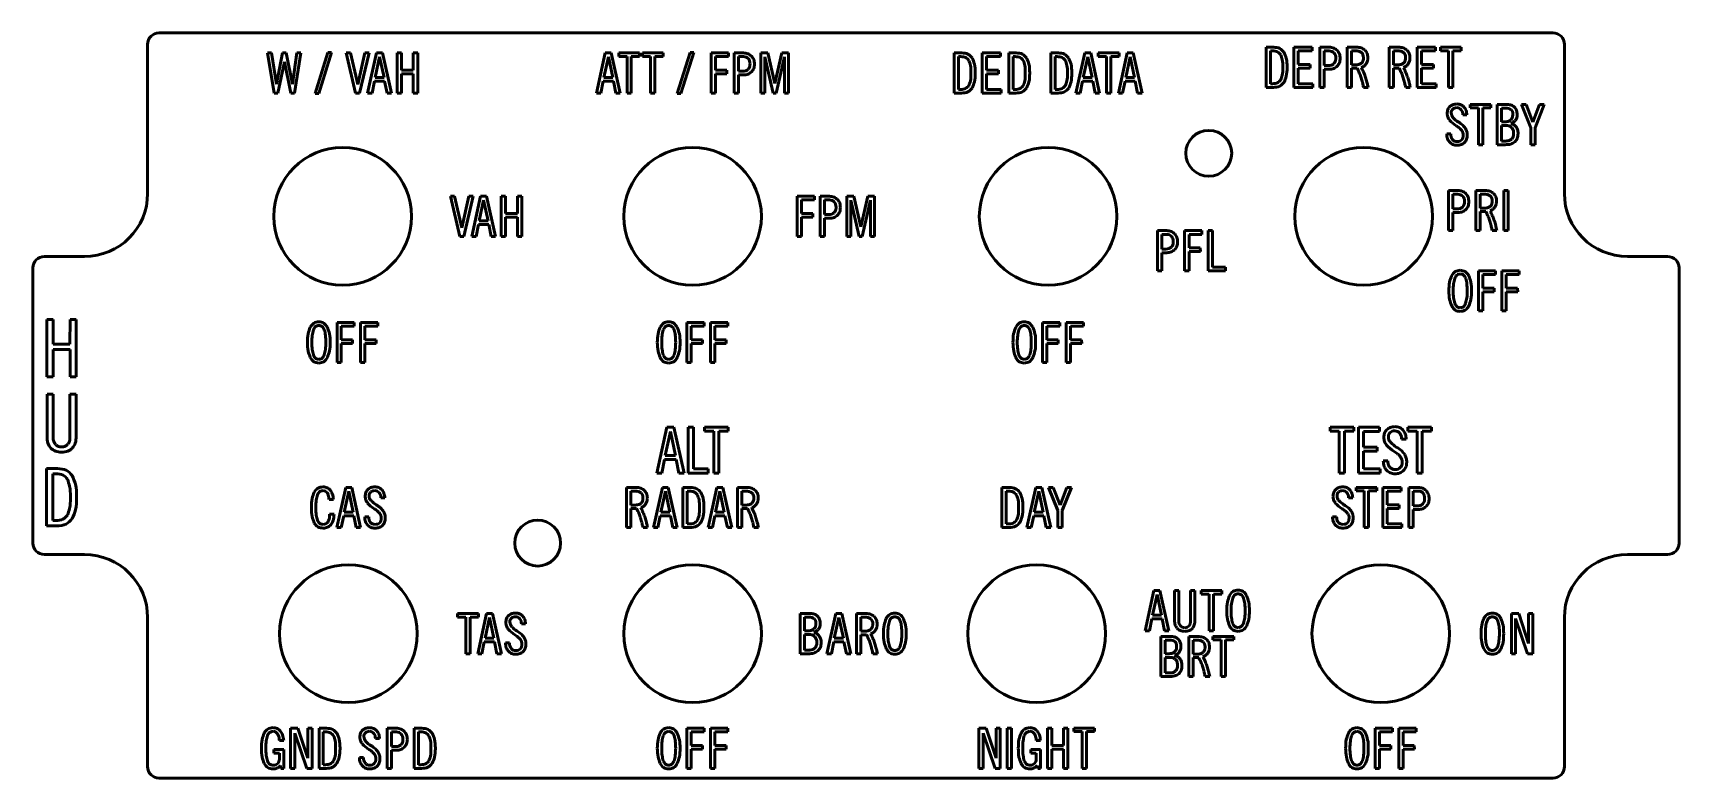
# Model space of a CAD drawing. Header units: millimetres. Extents: x 147 to 290, y 136 to 201.
import ezdxf

# ---------------------------------------------------------------- set-up
doc = ezdxf.new("R2010")
doc.units = ezdxf.units.MM
doc.header["$LTSCALE"] = 0.75
doc.layers.add('Visible', color=7, linetype='Continuous', lineweight=50)

msp = doc.modelspace()

# ---------------------------------------------------------------- linework, layer by layer
at = {"layer": 'Visible'}
for p, q in [((279.05, 201.23), (157.55, 201.23)), ((156.55, 200.23), (156.55, 187.23)), ((167.59, 195.98), (167.01, 199.48)), ((167.01, 199.48), (167.36, 199.48)), ((167.36, 199.48), (167.78, 196.76)), ((167.78, 196.76), (168.31, 199.48)), ((168.31, 199.48), (168.62, 199.48)), ((168.62, 199.48), (169.17, 196.77)), ((169.17, 196.77), (169.56, 199.48)), ((169.91, 199.48), (169.35, 195.98)), ((169.56, 199.48), (169.91, 199.48)), ((171.14, 195.93), (172.27, 199.53)), ((172.59, 199.53), (171.46, 195.94)), ((172.27, 199.53), (172.59, 199.53)), ((174.68, 195.98), (173.86, 199.48)), ((173.86, 199.48), (174.24, 199.48)), ((174.24, 199.48), (174.86, 196.73)), ((174.86, 196.73), (175.48, 199.48)), ((175.86, 199.48), (175.03, 195.98)), ((175.48, 199.48), (175.86, 199.48)), ((175.73, 195.98), (176.5, 199.48)), ((176.5, 199.48), (177.03, 199.48)), ((177.03, 199.48), (177.8, 195.98)), ((178.3, 195.98), (178.3, 199.48)), ((178.3, 199.48), (178.68, 199.48)), ((178.68, 199.48), (178.68, 197.97)), ((179.71, 199.48), (180.09, 199.48)), ((179.71, 197.97), (179.71, 199.48)), ((180.09, 199.48), (180.09, 195.98)), ((195.67, 195.98), (196.44, 199.48)), ((196.44, 199.48), (196.97, 199.48)), ((196.97, 199.48), (197.74, 195.98)), ((197.62, 199.48), (199.43, 199.48)), ((197.62, 199.18), (197.62, 199.48)), ((199.43, 199.48), (199.43, 199.18)), ((199.68, 199.48), (201.49, 199.48)), ((199.68, 199.18), (199.68, 199.48)), ((201.49, 199.48), (201.49, 199.18)), ((202.72, 195.93), (203.85, 199.53)), ((204.17, 199.53), (203.04, 195.94)), ((203.85, 199.53), (204.17, 199.53)), ((205.68, 199.48), (207.19, 199.48)), ((205.68, 195.98), (205.68, 199.48)), ((207.19, 199.48), (207.19, 199.16)), ((207.69, 195.98), (207.69, 199.48)), ((207.69, 199.48), (208.5, 199.48)), ((210.01, 195.98), (210.01, 199.48)), ((210.01, 199.48), (210.61, 199.48)), ((210.61, 199.48), (211.22, 196.81)), ((211.22, 196.81), (211.83, 199.48)), ((211.83, 199.48), (212.43, 199.48)), ((212.43, 199.48), (212.43, 195.98)), ((226.86, 195.98), (226.86, 199.48)), ((226.86, 199.48), (227.52, 199.48)), ((229.29, 195.98), (229.29, 199.48)), ((229.29, 199.48), (230.89, 199.48)), ((230.89, 199.48), (230.89, 199.16)), ((231.61, 195.98), (231.61, 199.48)), ((231.61, 199.48), (232.27, 199.48)), ((235.28, 195.98), (235.28, 199.48)), ((235.28, 199.48), (235.94, 199.48)), ((237.47, 195.98), (238.24, 199.48)), ((238.24, 199.48), (238.76, 199.48)), ((238.76, 199.48), (239.54, 195.98)), ((239.42, 199.48), (241.23, 199.48)), ((239.42, 199.18), (239.42, 199.48)), ((241.17, 195.98), (241.94, 199.48)), ((241.23, 199.48), (241.23, 199.18)), ((241.94, 199.48), (242.46, 199.48)), ((242.46, 199.48), (243.24, 195.98)), ((254.05, 196.48), (254.05, 199.98)), ((254.05, 199.98), (254.71, 199.98)), ((254.42, 199.66), (254.42, 196.8)), ((254.62, 199.66), (254.42, 199.66)), ((256.47, 196.48), (256.47, 199.98)), ((256.47, 199.98), (258.07, 199.98)), ((258.07, 199.66), (256.85, 199.66)), ((256.85, 199.66), (256.85, 198.47)), ((258.07, 199.98), (258.07, 199.66)), ((258.74, 196.48), (258.74, 199.98)), ((258.74, 199.98), (259.56, 199.98)), ((259.12, 199.66), (259.12, 198.38)), ((259.55, 199.66), (259.12, 199.66)), ((261.11, 196.48), (261.11, 199.98)), ((261.11, 199.98), (261.93, 199.98)), ((261.49, 199.66), (261.49, 198.45)), ((261.84, 199.66), (261.49, 199.66)), ((264.78, 196.48), (264.78, 199.98)), ((264.78, 199.98), (265.6, 199.98)), ((265.16, 199.66), (265.16, 198.45)), ((265.51, 199.66), (265.16, 199.66)), ((267.21, 196.48), (267.21, 199.98)), ((267.21, 199.98), (268.81, 199.98)), ((268.81, 199.66), (267.59, 199.66)), ((267.59, 199.66), (267.59, 198.47)), ((268.81, 199.98), (268.81, 199.66)), ((269.25, 199.98), (271.05, 199.98)), ((269.25, 199.68), (269.25, 199.98)), ((269.96, 199.68), (269.25, 199.68)), ((269.96, 196.48), (269.96, 199.68)), ((271.05, 199.68), (270.34, 199.68)), ((270.34, 199.68), (270.34, 196.48)), ((271.05, 199.98), (271.05, 199.68)), ((280.05, 187.23), (280.05, 200.23)), ((168.47, 198.7), (167.91, 195.98)), ((169.03, 195.98), (168.47, 198.7)), ((176.77, 199.15), (176.37, 197.34)), ((177.16, 197.34), (176.77, 199.15)), ((196.71, 199.15), (196.31, 197.34)), ((197.1, 197.34), (196.71, 199.15)), ((198.34, 199.18), (197.62, 199.18)), ((198.34, 195.98), (198.34, 199.18)), ((199.43, 199.18), (198.71, 199.18)), ((198.71, 199.18), (198.71, 195.98)), ((200.39, 199.18), (199.68, 199.18)), ((200.39, 195.98), (200.39, 199.18)), ((201.49, 199.18), (200.77, 199.18)), ((200.77, 199.18), (200.77, 195.98)), ((207.19, 199.16), (206.06, 199.16)), ((206.06, 199.16), (206.06, 197.97)), ((208.07, 199.16), (208.07, 197.88)), ((208.49, 199.16), (208.07, 199.16)), ((211.09, 195.98), (210.36, 199.13)), ((210.36, 199.13), (210.36, 195.98)), ((212.08, 199.13), (211.34, 195.98)), ((212.08, 195.98), (212.08, 199.13)), ((227.24, 199.16), (227.24, 196.3)), ((227.44, 199.16), (227.24, 199.16)), ((230.89, 199.16), (229.67, 199.16)), ((229.67, 199.16), (229.67, 197.97)), ((231.99, 199.16), (231.99, 196.3)), ((232.18, 199.16), (231.99, 199.16)), ((235.66, 199.16), (235.66, 196.3)), ((235.85, 199.16), (235.66, 199.16)), ((238.5, 199.15), (238.11, 197.34)), ((238.89, 197.34), (238.5, 199.15)), ((240.13, 199.18), (239.42, 199.18)), ((240.13, 195.98), (240.13, 199.18)), ((241.23, 199.18), (240.51, 199.18)), ((240.51, 199.18), (240.51, 195.98)), ((242.2, 199.15), (241.81, 197.34)), ((242.59, 197.34), (242.2, 199.15)), ((255.5, 198.15), (255.5, 198.28)), ((255.88, 198.26), (255.88, 198.19)), ((256.85, 198.47), (257.9, 198.47)), ((257.9, 198.15), (256.85, 198.15)), ((256.85, 198.15), (256.85, 196.8)), ((257.9, 198.47), (257.9, 198.15)), ((259.12, 198.38), (259.47, 198.38)), ((259.57, 198.06), (259.12, 198.06)), ((259.12, 198.06), (259.12, 196.48)), ((261.49, 198.45), (261.82, 198.45)), ((261.98, 198.14), (261.49, 198.14)), ((261.49, 198.14), (261.49, 196.48)), ((262.01, 198.09), (261.98, 198.14)), ((262.35, 198.22), (262.38, 198.17)), ((265.16, 198.45), (265.49, 198.45)), ((265.65, 198.14), (265.16, 198.14)), ((265.16, 198.14), (265.16, 196.48)), ((265.68, 198.09), (265.65, 198.14)), ((266.02, 198.22), (266.05, 198.17)), ((267.59, 198.47), (268.63, 198.47)), ((268.63, 198.15), (267.59, 198.15)), ((267.59, 198.15), (267.59, 196.8)), ((268.63, 198.47), (268.63, 198.15)), ((176.32, 197.02), (176.11, 195.98)), ((177.21, 197.02), (176.32, 197.02)), ((176.37, 197.34), (177.16, 197.34)), ((177.42, 195.98), (177.21, 197.02)), ((178.68, 197.97), (179.71, 197.97)), ((179.71, 197.65), (178.68, 197.65)), ((178.68, 197.65), (178.68, 195.98)), ((179.71, 195.98), (179.71, 197.65)), ((196.26, 197.02), (196.05, 195.98)), ((197.15, 197.02), (196.26, 197.02)), ((196.31, 197.34), (197.1, 197.34)), ((197.36, 195.98), (197.15, 197.02)), ((206.06, 197.97), (207.05, 197.97)), ((207.05, 197.65), (206.06, 197.65)), ((206.06, 197.65), (206.06, 195.98)), ((207.05, 197.97), (207.05, 197.65)), ((208.07, 197.88), (208.42, 197.88)), ((208.51, 197.56), (208.07, 197.56)), ((208.07, 197.56), (208.07, 195.98)), ((228.32, 197.65), (228.32, 197.78)), ((228.7, 197.76), (228.7, 197.69)), ((229.67, 197.97), (230.71, 197.97)), ((230.71, 197.65), (229.67, 197.65)), ((229.67, 197.65), (229.67, 196.3)), ((230.71, 197.97), (230.71, 197.65)), ((233.06, 197.65), (233.06, 197.78)), ((233.44, 197.76), (233.44, 197.69)), ((236.73, 197.65), (236.73, 197.78)), ((237.11, 197.76), (237.11, 197.69)), ((238.05, 197.02), (237.85, 195.98)), ((238.95, 197.02), (238.05, 197.02)), ((238.11, 197.34), (238.89, 197.34)), ((239.15, 195.98), (238.95, 197.02)), ((241.75, 197.02), (241.54, 195.98)), ((242.64, 197.02), (241.75, 197.02)), ((241.81, 197.34), (242.59, 197.34)), ((242.85, 195.98), (242.64, 197.02)), ((254.42, 196.8), (254.61, 196.8)), ((256.85, 196.8), (258.13, 196.8)), ((258.13, 196.8), (258.13, 196.48)), ((262.55, 196.48), (262.52, 196.6)), ((262.91, 196.61), (262.94, 196.48)), ((266.22, 196.48), (266.19, 196.6)), ((266.58, 196.61), (266.61, 196.48)), ((267.59, 196.8), (268.86, 196.8)), ((268.86, 196.8), (268.86, 196.48)), ((167.91, 195.98), (167.59, 195.98)), ((169.35, 195.98), (169.03, 195.98)), ((171.46, 195.94), (171.14, 195.93)), ((175.03, 195.98), (174.68, 195.98)), ((176.11, 195.98), (175.73, 195.98)), ((177.8, 195.98), (177.42, 195.98)), ((178.68, 195.98), (178.3, 195.98)), ((180.09, 195.98), (179.71, 195.98)), ((196.05, 195.98), (195.67, 195.98)), ((197.74, 195.98), (197.36, 195.98)), ((198.71, 195.98), (198.34, 195.98)), ((200.77, 195.98), (200.39, 195.98)), ((203.04, 195.94), (202.72, 195.93)), ((206.06, 195.98), (205.68, 195.98)), ((208.07, 195.98), (207.69, 195.98)), ((210.36, 195.98), (210.01, 195.98)), ((211.34, 195.98), (211.09, 195.98)), ((212.43, 195.98), (212.08, 195.98)), ((227.49, 195.98), (226.86, 195.98)), ((227.24, 196.3), (227.43, 196.3)), ((230.95, 195.98), (229.29, 195.98)), ((229.67, 196.3), (230.95, 196.3)), ((230.95, 196.3), (230.95, 195.98)), ((232.24, 195.98), (231.61, 195.98)), ((231.99, 196.3), (232.18, 196.3)), ((235.91, 195.98), (235.28, 195.98)), ((235.66, 196.3), (235.85, 196.3)), ((237.85, 195.98), (237.47, 195.98)), ((239.54, 195.98), (239.15, 195.98)), ((240.51, 195.98), (240.13, 195.98)), ((241.54, 195.98), (241.17, 195.98)), ((243.24, 195.98), (242.85, 195.98)), ((254.68, 196.48), (254.05, 196.48)), ((258.13, 196.48), (256.47, 196.48)), ((259.12, 196.48), (258.74, 196.48)), ((261.49, 196.48), (261.11, 196.48)), ((262.94, 196.48), (262.55, 196.48)), ((265.16, 196.48), (264.78, 196.48)), ((266.61, 196.48), (266.22, 196.48)), ((268.86, 196.48), (267.21, 196.48)), ((270.34, 196.48), (269.96, 196.48)), ((271.55, 194.08), (271.2, 194.08)), ((271.84, 194.98), (273.65, 194.98)), ((271.84, 194.68), (271.84, 194.98)), ((272.56, 194.68), (271.84, 194.68)), ((272.56, 191.48), (272.56, 194.68)), ((273.65, 194.68), (272.93, 194.68)), ((272.93, 194.68), (272.93, 191.48)), ((273.65, 194.98), (273.65, 194.68)), ((274.18, 191.48), (274.18, 194.98)), ((274.18, 194.98), (275.1, 194.98)), ((274.56, 194.66), (274.56, 193.48)), ((274.93, 194.66), (274.56, 194.66)), ((277.12, 192.96), (276.3, 194.98)), ((276.3, 194.98), (276.71, 194.98)), ((276.71, 194.98), (277.31, 193.45)), ((277.31, 193.45), (277.89, 194.98)), ((278.3, 194.98), (277.5, 192.96)), ((277.89, 194.98), (278.3, 194.98)), ((269.79, 192.42), (270.14, 192.42)), ((274.56, 193.48), (274.81, 193.48)), ((274.56, 193.16), (274.56, 191.8)), ((274.93, 193.16), (274.56, 193.16)), ((277.12, 191.48), (277.12, 192.96)), ((277.5, 192.96), (277.5, 191.48)), ((272.93, 191.48), (272.56, 191.48)), ((274.89, 191.48), (274.18, 191.48)), ((274.56, 191.8), (274.94, 191.8)), ((277.5, 191.48), (277.12, 191.48)), ((183.76, 183.48), (182.94, 186.98)), ((182.94, 186.98), (183.31, 186.98)), ((183.31, 186.98), (183.93, 184.23)), ((183.93, 184.23), (184.55, 186.98)), ((184.94, 186.98), (184.11, 183.48)), ((184.55, 186.98), (184.94, 186.98)), ((184.81, 183.48), (185.58, 186.98)), ((185.84, 186.65), (185.45, 184.84)), ((185.58, 186.98), (186.1, 186.98)), ((186.23, 184.84), (185.84, 186.65)), ((186.1, 186.98), (186.88, 183.48)), ((187.38, 183.48), (187.38, 186.98)), ((187.38, 186.98), (187.75, 186.98)), ((187.75, 186.98), (187.75, 185.47)), ((188.78, 185.47), (188.79, 186.98)), ((188.79, 186.98), (189.16, 186.98)), ((189.16, 186.98), (189.16, 183.48)), ((213.18, 186.98), (214.69, 186.98)), ((213.18, 183.48), (213.18, 186.98)), ((214.69, 186.66), (213.56, 186.66)), ((213.56, 186.66), (213.56, 185.47)), ((214.69, 186.98), (214.69, 186.66)), ((215.18, 183.48), (215.18, 186.98)), ((215.18, 186.98), (216, 186.98)), ((215.56, 186.66), (215.56, 185.38)), ((215.99, 186.66), (215.56, 186.66)), ((217.5, 183.48), (217.5, 186.98)), ((217.5, 186.98), (218.1, 186.98)), ((218.59, 183.48), (217.85, 186.63)), ((217.85, 186.63), (217.85, 183.48)), ((218.1, 186.98), (218.72, 184.31)), ((218.72, 184.31), (219.32, 186.98)), ((219.57, 186.63), (218.84, 183.48)), ((219.32, 186.98), (219.92, 186.98)), ((219.57, 183.48), (219.57, 186.63)), ((219.92, 186.98), (219.92, 183.48)), ((269.96, 183.98), (269.96, 187.48)), ((269.96, 187.48), (270.78, 187.48)), ((270.34, 187.16), (270.34, 185.88)), ((270.77, 187.16), (270.34, 187.16)), ((272.33, 183.98), (272.33, 187.48)), ((272.33, 187.48), (273.15, 187.48)), ((272.71, 187.16), (272.71, 185.95)), ((273.06, 187.16), (272.71, 187.16)), ((274.76, 187.48), (275.14, 187.48)), ((274.76, 183.98), (274.76, 187.48)), ((275.14, 187.48), (275.14, 183.98)), ((187.75, 185.47), (188.78, 185.47)), ((187.76, 185.15), (187.75, 183.48)), ((188.79, 185.15), (187.76, 185.15)), ((188.79, 183.48), (188.79, 185.15)), ((213.56, 185.47), (214.54, 185.47)), ((214.55, 185.15), (213.56, 185.15)), ((213.56, 185.15), (213.56, 183.48)), ((214.54, 185.47), (214.55, 185.15)), ((215.56, 185.38), (215.91, 185.38)), ((270.34, 185.88), (270.69, 185.88)), ((270.79, 185.56), (270.34, 185.56)), ((270.34, 185.56), (270.34, 183.98)), ((272.71, 185.95), (273.04, 185.95)), ((273.2, 185.64), (272.71, 185.64)), ((272.71, 185.64), (272.71, 183.98)), ((273.23, 185.59), (273.2, 185.64)), ((273.57, 185.72), (273.6, 185.67)), ((185.4, 184.52), (185.19, 183.48)), ((186.29, 184.52), (185.4, 184.52)), ((185.45, 184.84), (186.23, 184.84)), ((186.5, 183.48), (186.29, 184.52)), ((216.01, 185.06), (215.56, 185.06)), ((215.56, 185.06), (215.56, 183.48)), ((244.58, 180.48), (244.58, 183.98)), ((244.58, 183.98), (245.39, 183.98)), ((246.95, 183.98), (248.46, 183.98)), ((246.95, 180.48), (246.95, 183.98)), ((248.46, 183.98), (248.46, 183.66)), ((249, 180.48), (249, 183.98)), ((249, 183.98), (249.38, 183.98)), ((249.38, 183.98), (249.38, 180.8)), ((270.34, 183.98), (269.96, 183.98)), ((272.71, 183.98), (272.33, 183.98)), ((273.77, 183.98), (273.74, 184.1)), ((274.16, 183.98), (273.77, 183.98)), ((274.13, 184.11), (274.16, 183.98)), ((275.14, 183.98), (274.76, 183.98)), ((184.11, 183.48), (183.76, 183.48)), ((185.19, 183.48), (184.81, 183.48)), ((186.88, 183.48), (186.5, 183.48)), ((187.75, 183.48), (187.38, 183.48)), ((189.16, 183.48), (188.79, 183.48)), ((213.56, 183.48), (213.18, 183.48)), ((215.56, 183.48), (215.18, 183.48)), ((217.85, 183.48), (217.5, 183.48)), ((218.84, 183.48), (218.59, 183.48)), ((219.92, 183.48), (219.57, 183.48)), ((244.96, 183.66), (244.96, 182.38)), ((245.39, 183.66), (244.96, 183.66)), ((244.96, 182.38), (245.31, 182.38)), ((248.46, 183.66), (247.33, 183.66)), ((247.33, 183.66), (247.33, 182.47)), ((247.33, 182.47), (248.31, 182.47)), ((248.31, 182.47), (248.32, 182.15)), ((151.05, 181.73), (147.55, 181.73)), ((245.4, 182.06), (244.96, 182.06)), ((244.96, 182.06), (244.96, 180.48)), ((248.32, 182.15), (247.33, 182.15)), ((247.33, 182.15), (247.33, 180.48)), ((289.05, 181.73), (285.55, 181.73)), ((146.55, 180.73), (146.55, 156.73)), ((244.96, 180.48), (244.58, 180.48)), ((247.33, 180.48), (246.95, 180.48)), ((250.52, 180.48), (249, 180.48)), ((249.38, 180.8), (250.52, 180.8)), ((250.52, 180.8), (250.52, 180.48)), ((272.56, 180.48), (274.06, 180.48)), ((272.56, 176.98), (272.56, 180.48)), ((274.06, 180.16), (272.93, 180.16)), ((272.93, 180.16), (272.93, 178.97)), ((274.06, 180.48), (274.06, 180.16)), ((274.61, 180.48), (276.12, 180.48)), ((274.61, 176.98), (274.61, 180.48)), ((276.12, 180.16), (274.99, 180.16)), ((274.99, 180.16), (274.99, 178.97)), ((276.12, 180.48), (276.12, 180.16)), ((290.05, 156.73), (290.05, 180.73)), ((272.93, 178.97), (273.92, 178.97)), ((273.92, 178.65), (272.93, 178.65)), ((272.93, 178.65), (272.93, 176.98)), ((273.92, 178.97), (273.92, 178.65)), ((274.99, 178.97), (275.97, 178.97)), ((275.98, 178.65), (274.99, 178.65)), ((274.99, 178.65), (274.99, 176.98)), ((275.97, 178.97), (275.98, 178.65)), ((272.93, 176.98), (272.56, 176.98)), ((274.99, 176.98), (274.61, 176.98)), ((147.77, 171.23), (147.77, 176.23)), ((147.77, 176.23), (148.31, 176.23)), ((148.31, 176.23), (148.31, 174.08)), ((149.78, 174.07), (149.79, 176.23)), ((149.79, 176.23), (150.33, 176.23)), ((150.33, 176.23), (150.33, 171.23)), ((173.06, 175.98), (174.56, 175.98)), ((173.06, 172.48), (173.06, 175.98)), ((174.56, 175.66), (173.43, 175.66)), ((173.43, 175.66), (173.43, 174.47)), ((174.56, 175.98), (174.56, 175.66)), ((175.11, 175.98), (176.62, 175.98)), ((175.11, 172.48), (175.11, 175.98)), ((176.62, 175.66), (175.49, 175.66)), ((175.49, 175.66), (175.49, 174.47)), ((176.62, 175.98), (176.62, 175.66)), ((203.56, 175.98), (205.06, 175.98)), ((203.56, 172.48), (203.56, 175.98)), ((205.06, 175.66), (203.93, 175.66)), ((203.93, 175.66), (203.93, 174.47)), ((205.06, 175.98), (205.06, 175.66)), ((205.61, 175.98), (207.12, 175.98)), ((205.61, 172.48), (205.61, 175.98)), ((207.12, 175.66), (205.99, 175.66)), ((205.99, 175.66), (205.99, 174.47)), ((207.12, 175.98), (207.12, 175.66)), ((234.56, 175.98), (236.06, 175.98)), ((234.56, 172.48), (234.56, 175.98)), ((236.06, 175.66), (234.93, 175.66)), ((234.93, 175.66), (234.93, 174.47)), ((236.06, 175.98), (236.06, 175.66)), ((236.61, 175.98), (238.12, 175.98)), ((236.61, 172.48), (236.61, 175.98)), ((238.12, 175.66), (236.99, 175.66)), ((236.99, 175.66), (236.99, 174.47)), ((238.12, 175.98), (238.12, 175.66)), ((148.31, 174.08), (149.78, 174.07)), ((173.43, 174.47), (174.42, 174.47)), ((174.42, 174.15), (173.43, 174.15)), ((173.43, 174.15), (173.43, 172.48)), ((174.42, 174.47), (174.42, 174.15)), ((175.49, 174.47), (176.47, 174.47)), ((176.48, 174.15), (175.49, 174.15)), ((175.49, 174.15), (175.49, 172.48)), ((176.47, 174.47), (176.48, 174.15)), ((203.93, 174.47), (204.92, 174.47)), ((204.92, 174.15), (203.93, 174.15)), ((203.93, 174.15), (203.93, 172.48)), ((204.92, 174.47), (204.92, 174.15)), ((205.99, 174.47), (206.97, 174.47)), ((206.98, 174.15), (205.99, 174.15)), ((205.99, 174.15), (205.99, 172.48)), ((206.97, 174.47), (206.98, 174.15)), ((234.93, 174.47), (235.92, 174.47)), ((235.92, 174.15), (234.93, 174.15)), ((234.93, 174.15), (234.93, 172.48)), ((235.92, 174.47), (235.92, 174.15)), ((236.99, 174.47), (237.97, 174.47)), ((237.98, 174.15), (236.99, 174.15)), ((236.99, 174.15), (236.99, 172.48)), ((237.97, 174.47), (237.98, 174.15)), ((148.32, 173.61), (148.31, 171.23)), ((149.79, 173.61), (148.32, 173.61)), ((149.79, 171.23), (149.79, 173.61)), ((173.43, 172.48), (173.06, 172.48)), ((175.49, 172.48), (175.11, 172.48)), ((203.93, 172.48), (203.56, 172.48)), ((205.99, 172.48), (205.61, 172.48)), ((234.93, 172.48), (234.56, 172.48)), ((236.99, 172.48), (236.61, 172.48)), ((148.31, 171.23), (147.77, 171.23)), ((150.33, 171.23), (149.79, 171.23)), ((147.78, 166.04), (147.78, 169.73)), ((147.78, 169.73), (148.32, 169.73)), ((148.32, 169.73), (148.32, 165.96)), ((149.78, 169.73), (150.32, 169.73)), ((149.78, 165.98), (149.78, 169.73)), ((150.32, 169.73), (150.32, 166.05)), ((200.94, 162.83), (201.82, 166.83)), ((201.82, 166.83), (202.42, 166.83)), ((202.42, 166.83), (203.31, 162.83)), ((203.68, 162.83), (203.68, 166.83)), ((203.68, 166.83), (204.12, 166.83)), ((204.12, 166.83), (204.12, 163.2)), ((205.09, 166.83), (207.16, 166.83)), ((205.09, 166.49), (205.09, 166.83)), ((205.91, 166.49), (205.09, 166.49)), ((205.91, 162.83), (205.91, 166.49)), ((207.16, 166.49), (206.34, 166.49)), ((206.34, 166.49), (206.34, 162.83)), ((207.16, 166.83), (207.16, 166.49)), ((259.62, 166.83), (261.69, 166.83)), ((259.62, 166.49), (259.62, 166.83)), ((260.43, 166.49), (259.62, 166.49)), ((260.43, 162.83), (260.43, 166.49)), ((261.69, 166.49), (260.87, 166.49)), ((260.87, 166.49), (260.87, 162.83)), ((261.69, 166.83), (261.69, 166.49)), ((262.1, 162.83), (262.1, 166.83)), ((262.1, 166.83), (263.93, 166.83)), ((263.93, 166.46), (262.53, 166.46)), ((262.53, 166.46), (262.53, 165.1)), ((263.93, 166.83), (263.93, 166.46)), ((266.41, 166.83), (268.48, 166.83)), ((266.41, 166.49), (266.41, 166.83)), ((267.23, 166.49), (266.41, 166.49)), ((267.23, 162.83), (267.23, 166.49)), ((268.48, 166.49), (267.66, 166.49)), ((267.66, 166.49), (267.66, 162.83)), ((268.48, 166.83), (268.48, 166.49)), ((202.12, 166.45), (201.67, 164.38)), ((202.57, 164.38), (202.12, 166.45)), ((262.53, 165.1), (263.73, 165.1)), ((263.73, 165.1), (263.73, 164.74)), ((266.27, 165.8), (265.86, 165.8)), ((201.61, 164.02), (201.37, 162.83)), ((202.63, 164.02), (201.61, 164.02)), ((201.67, 164.38), (202.57, 164.38)), ((202.87, 162.83), (202.63, 164.02)), ((263.73, 164.74), (262.53, 164.74)), ((262.53, 164.74), (262.53, 163.2)), ((264.26, 163.9), (264.66, 163.9)), ((147.74, 158.23), (147.74, 163.23)), ((147.74, 163.23), (148.68, 163.23)), ((148.28, 162.77), (148.28, 158.69)), ((148.56, 162.77), (148.28, 162.77)), ((201.37, 162.83), (200.94, 162.83)), ((203.31, 162.83), (202.87, 162.83)), ((205.42, 162.83), (203.68, 162.83)), ((204.12, 163.2), (205.42, 163.2)), ((205.42, 163.2), (205.42, 162.83)), ((206.34, 162.83), (205.91, 162.83)), ((260.87, 162.83), (260.43, 162.83)), ((263.99, 162.83), (262.1, 162.83)), ((262.53, 163.2), (263.99, 163.2)), ((263.99, 163.2), (263.99, 162.83)), ((267.66, 162.83), (267.23, 162.83)), ((149.82, 160.62), (149.82, 160.81)), ((150.36, 160.78), (150.36, 160.67)), ((173.05, 158.08), (173.82, 161.58)), ((174.08, 161.25), (173.69, 159.44)), ((173.82, 161.58), (174.35, 161.58)), ((174.48, 159.44), (174.08, 161.25)), ((174.35, 161.58), (175.12, 158.08)), ((198.3, 158.08), (198.3, 161.58)), ((198.3, 161.58), (199.12, 161.58)), ((198.68, 161.26), (198.68, 160.05)), ((199.03, 161.26), (198.68, 161.26)), ((200.64, 158.08), (201.42, 161.58)), ((201.68, 161.25), (201.28, 159.44)), ((201.42, 161.58), (201.94, 161.58)), ((202.07, 159.44), (201.68, 161.25)), ((201.94, 161.58), (202.71, 158.08)), ((203.21, 158.08), (203.21, 161.58)), ((203.21, 161.58), (203.87, 161.58)), ((203.59, 161.26), (203.59, 158.4)), ((203.78, 161.26), (203.59, 161.26)), ((205.4, 158.08), (206.17, 161.58)), ((206.43, 161.25), (206.04, 159.44)), ((206.17, 161.58), (206.69, 161.58)), ((206.82, 159.44), (206.43, 161.25)), ((206.69, 161.58), (207.47, 158.08)), ((207.97, 158.08), (207.97, 161.58)), ((207.97, 161.58), (208.79, 161.58)), ((208.34, 161.26), (208.34, 160.05)), ((208.69, 161.26), (208.34, 161.26)), ((231.02, 158.08), (231.02, 161.58)), ((231.02, 161.58), (231.67, 161.58)), ((231.39, 161.26), (231.39, 158.4)), ((231.59, 161.26), (231.39, 161.26)), ((233.2, 158.08), (233.97, 161.58)), ((234.24, 161.25), (233.84, 159.44)), ((233.97, 161.58), (234.5, 161.58)), ((234.63, 159.44), (234.24, 161.25)), ((234.5, 161.58), (235.27, 158.08)), ((235.9, 159.56), (235.08, 161.58)), ((235.08, 161.58), (235.49, 161.58)), ((235.49, 161.58), (236.09, 160.05)), ((236.09, 160.05), (236.67, 161.58)), ((237.08, 161.58), (236.27, 159.56)), ((236.67, 161.58), (237.08, 161.58)), ((261.89, 161.58), (263.7, 161.58)), ((261.89, 161.28), (261.89, 161.58)), ((262.6, 161.28), (261.89, 161.28)), ((262.6, 158.08), (262.6, 161.28)), ((263.7, 161.28), (262.98, 161.28)), ((262.98, 161.28), (262.98, 158.08)), ((263.7, 161.58), (263.7, 161.28)), ((264.23, 158.08), (264.23, 161.58)), ((264.23, 161.58), (265.83, 161.58)), ((265.83, 161.26), (264.6, 161.26)), ((264.6, 161.26), (264.6, 160.07)), ((265.83, 161.58), (265.83, 161.26)), ((266.5, 158.08), (266.5, 161.58)), ((266.5, 161.58), (267.31, 161.58)), ((266.87, 161.26), (266.87, 159.98)), ((267.3, 161.26), (266.87, 161.26)), ((170.83, 159.79), (170.83, 159.87)), ((171.21, 159.87), (171.21, 159.76)), ((172.74, 160.52), (172.37, 160.52)), ((173.69, 159.44), (174.48, 159.44)), ((177.23, 160.68), (176.87, 160.68)), ((198.68, 160.05), (199.01, 160.05)), ((199.17, 159.74), (198.68, 159.74)), ((198.68, 159.74), (198.68, 158.08)), ((199.2, 159.69), (199.17, 159.74)), ((199.54, 159.82), (199.57, 159.77)), ((201.28, 159.44), (202.07, 159.44)), ((204.67, 159.75), (204.67, 159.88)), ((205.04, 159.86), (205.04, 159.79)), ((206.04, 159.44), (206.82, 159.44)), ((208.34, 160.05), (208.67, 160.05)), ((208.84, 159.74), (208.34, 159.74)), ((208.34, 159.74), (208.34, 158.08)), ((208.86, 159.69), (208.84, 159.74)), ((209.21, 159.82), (209.23, 159.77)), ((232.47, 159.75), (232.47, 159.88)), ((232.85, 159.86), (232.85, 159.79)), ((233.84, 159.44), (234.63, 159.44)), ((235.9, 158.08), (235.9, 159.56)), ((236.27, 159.56), (236.27, 158.08)), ((261.6, 160.68), (261.24, 160.68)), ((264.6, 160.07), (265.65, 160.07)), ((265.65, 159.75), (264.6, 159.75)), ((264.6, 159.75), (264.6, 158.4)), ((265.65, 160.07), (265.65, 159.75)), ((266.87, 159.98), (267.22, 159.98)), ((267.32, 159.66), (266.87, 159.66)), ((266.87, 159.66), (266.87, 158.08)), ((148.64, 158.23), (147.74, 158.23)), ((148.28, 158.69), (148.55, 158.69)), ((172.41, 159.24), (172.8, 159.24)), ((173.43, 158.08), (173.05, 158.08)), ((173.64, 159.12), (173.43, 158.08)), ((174.53, 159.12), (173.64, 159.12)), ((174.74, 158.08), (174.53, 159.12)), ((175.12, 158.08), (174.74, 158.08)), ((175.47, 159.02), (175.82, 159.02)), ((198.68, 158.08), (198.3, 158.08)), ((199.74, 158.08), (199.71, 158.2)), ((200.13, 158.08), (199.74, 158.08)), ((200.1, 158.21), (200.13, 158.08)), ((201.02, 158.08), (200.64, 158.08)), ((201.23, 159.12), (201.02, 158.08)), ((202.12, 159.12), (201.23, 159.12)), ((202.33, 158.08), (202.12, 159.12)), ((202.71, 158.08), (202.33, 158.08)), ((203.84, 158.08), (203.21, 158.08)), ((203.59, 158.4), (203.78, 158.4)), ((205.78, 158.08), (205.4, 158.08)), ((205.99, 159.12), (205.78, 158.08)), ((206.88, 159.12), (205.99, 159.12)), ((207.09, 158.08), (206.88, 159.12)), ((207.47, 158.08), (207.09, 158.08)), ((208.34, 158.08), (207.97, 158.08)), ((209.4, 158.08), (209.37, 158.2)), ((209.8, 158.08), (209.4, 158.08)), ((209.77, 158.21), (209.8, 158.08)), ((231.65, 158.08), (231.02, 158.08)), ((231.39, 158.4), (231.58, 158.4)), ((233.58, 158.08), (233.2, 158.08)), ((233.79, 159.12), (233.58, 158.08)), ((234.68, 159.12), (233.79, 159.12)), ((234.89, 158.08), (234.68, 159.12)), ((235.27, 158.08), (234.89, 158.08)), ((236.27, 158.08), (235.9, 158.08)), ((259.84, 159.02), (260.19, 159.02)), ((262.98, 158.08), (262.6, 158.08)), ((265.88, 158.08), (264.23, 158.08)), ((264.6, 158.4), (265.88, 158.4)), ((265.88, 158.4), (265.88, 158.08)), ((266.87, 158.08), (266.5, 158.08)), ((147.55, 155.73), (151.05, 155.73)), ((285.55, 155.73), (289.05, 155.73)), ((243.5, 149.08), (244.27, 152.58)), ((244.54, 152.25), (244.14, 150.44)), ((244.27, 152.58), (244.8, 152.58)), ((244.93, 150.44), (244.54, 152.25)), ((244.8, 152.58), (245.57, 149.08)), ((246.07, 150), (246.07, 152.58)), ((246.07, 152.58), (246.45, 152.58)), ((246.45, 152.58), (246.45, 149.94)), ((247.47, 152.58), (247.85, 152.58)), ((247.47, 149.96), (247.47, 152.58)), ((247.85, 152.58), (247.85, 150.01)), ((248.38, 152.58), (250.19, 152.58)), ((248.38, 152.28), (248.38, 152.58)), ((249.09, 152.28), (248.38, 152.28)), ((249.09, 149.08), (249.09, 152.28)), ((250.19, 152.28), (249.47, 152.28)), ((249.47, 152.28), (249.47, 149.08)), ((250.19, 152.58), (250.19, 152.28)), ((156.55, 150.23), (156.55, 137.23)), ((183.57, 150.58), (185.38, 150.58)), ((183.57, 150.28), (183.57, 150.58)), ((184.28, 150.28), (183.57, 150.28)), ((184.28, 147.08), (184.28, 150.28)), ((185.38, 150.28), (184.66, 150.28)), ((184.66, 150.28), (184.66, 147.08)), ((185.32, 147.08), (186.09, 150.58)), ((185.38, 150.58), (185.38, 150.28)), ((186.35, 150.25), (185.96, 148.44)), ((186.09, 150.58), (186.61, 150.58)), ((186.74, 148.44), (186.35, 150.25)), ((186.61, 150.58), (187.39, 147.08)), ((189.49, 149.68), (189.14, 149.68)), ((213.43, 147.08), (213.43, 150.58)), ((213.43, 150.58), (214.35, 150.58)), ((213.8, 150.26), (213.8, 149.08)), ((214.18, 150.26), (213.8, 150.26)), ((215.77, 147.08), (216.54, 150.58)), ((216.8, 150.25), (216.41, 148.44)), ((216.54, 150.58), (217.06, 150.58)), ((217.2, 148.44), (216.8, 150.25)), ((217.06, 150.58), (217.84, 147.08)), ((218.34, 147.08), (218.34, 150.58)), ((218.34, 150.58), (219.16, 150.58)), ((218.72, 150.26), (218.72, 149.05)), ((219.06, 150.26), (218.72, 150.26)), ((244.09, 150.12), (243.88, 149.08)), ((244.98, 150.12), (244.09, 150.12)), ((244.14, 150.44), (244.93, 150.44)), ((245.19, 149.08), (244.98, 150.12)), ((275.43, 147.08), (275.43, 150.58)), ((275.43, 150.58), (276.07, 150.58)), ((276.85, 147.08), (275.8, 150.15)), ((275.8, 150.15), (275.8, 147.08)), ((276.07, 150.58), (276.93, 147.96)), ((276.93, 150.58), (277.31, 150.58)), ((276.93, 147.96), (276.93, 150.58)), ((277.31, 150.58), (277.31, 147.08)), ((280.05, 137.23), (280.05, 150.23)), ((185.9, 148.12), (185.69, 147.08)), ((186.79, 148.12), (185.9, 148.12)), ((185.96, 148.44), (186.74, 148.44)), ((187, 147.08), (186.79, 148.12)), ((187.74, 148.02), (188.09, 148.02)), ((213.8, 149.08), (214.06, 149.08)), ((213.8, 148.76), (213.8, 147.4)), ((214.18, 148.76), (213.8, 148.76)), ((216.36, 148.12), (216.15, 147.08)), ((217.25, 148.12), (216.36, 148.12)), ((216.41, 148.44), (217.2, 148.44)), ((217.46, 147.08), (217.25, 148.12)), ((218.72, 149.05), (219.04, 149.05)), ((219.21, 148.74), (218.72, 148.74)), ((218.72, 148.74), (218.72, 147.08)), ((219.23, 148.69), (219.21, 148.74)), ((219.58, 148.82), (219.6, 148.77)), ((243.88, 149.08), (243.5, 149.08)), ((244.87, 145.08), (244.87, 148.58)), ((244.87, 148.58), (245.79, 148.58)), ((245.57, 149.08), (245.19, 149.08)), ((245.25, 148.26), (245.25, 147.08)), ((245.63, 148.26), (245.25, 148.26)), ((247.3, 145.08), (247.3, 148.58)), ((247.3, 148.58), (248.12, 148.58)), ((247.68, 148.26), (247.68, 147.05)), ((248.03, 148.26), (247.68, 148.26)), ((249.47, 149.08), (249.09, 149.08)), ((249.42, 148.58), (251.23, 148.58)), ((249.42, 148.28), (249.42, 148.58)), ((250.13, 148.28), (249.42, 148.28)), ((250.13, 145.08), (250.13, 148.28)), ((251.23, 148.28), (250.51, 148.28)), ((250.51, 148.28), (250.51, 145.08)), ((251.23, 148.58), (251.23, 148.28)), ((184.66, 147.08), (184.28, 147.08)), ((185.69, 147.08), (185.32, 147.08)), ((187.39, 147.08), (187, 147.08)), ((214.14, 147.08), (213.43, 147.08)), ((213.8, 147.4), (214.19, 147.4)), ((216.15, 147.08), (215.77, 147.08)), ((217.84, 147.08), (217.46, 147.08)), ((218.72, 147.08), (218.34, 147.08)), ((219.77, 147.08), (219.75, 147.2)), ((220.17, 147.08), (219.77, 147.08)), ((220.14, 147.21), (220.17, 147.08)), ((245.25, 147.08), (245.51, 147.08)), ((245.25, 146.76), (245.25, 145.4)), ((245.63, 146.76), (245.25, 146.76)), ((247.68, 147.05), (248.01, 147.05)), ((248.18, 146.74), (247.68, 146.74)), ((247.68, 146.74), (247.68, 145.08)), ((248.2, 146.69), (248.18, 146.74)), ((248.54, 146.82), (248.57, 146.77)), ((275.8, 147.08), (275.43, 147.08)), ((277.31, 147.08), (276.85, 147.08)), ((245.58, 145.08), (244.87, 145.08)), ((245.25, 145.4), (245.64, 145.4)), ((247.68, 145.08), (247.3, 145.08)), ((248.74, 145.08), (248.71, 145.2)), ((249.14, 145.08), (248.74, 145.08)), ((249.11, 145.21), (249.14, 145.08)), ((250.51, 145.08), (250.13, 145.08)), ((168.41, 139.5), (168.03, 139.5)), ((169.01, 137.08), (169.01, 140.58)), ((169.01, 140.58), (169.65, 140.58)), ((170.43, 137.08), (169.38, 140.15)), ((169.38, 140.15), (169.38, 137.08)), ((169.65, 140.58), (170.51, 137.96)), ((170.51, 140.58), (170.89, 140.58)), ((170.51, 137.96), (170.51, 140.58)), ((170.89, 140.58), (170.89, 137.08)), ((171.49, 137.08), (171.49, 140.58)), ((171.49, 140.58), (172.14, 140.58)), ((171.86, 140.26), (171.86, 137.4)), ((172.06, 140.26), (171.86, 140.26)), ((176.76, 139.68), (176.41, 139.68)), ((177.43, 137.08), (177.43, 140.58)), ((177.43, 140.58), (178.24, 140.58)), ((177.8, 140.26), (177.8, 138.98)), ((178.23, 140.26), (177.8, 140.26)), ((179.79, 137.08), (179.79, 140.58)), ((179.79, 140.58), (180.45, 140.58)), ((180.17, 140.26), (180.17, 137.4)), ((180.37, 140.26), (180.17, 140.26)), ((203.56, 140.58), (205.06, 140.58)), ((203.56, 137.08), (203.56, 140.58)), ((205.06, 140.26), (203.93, 140.26)), ((203.93, 140.26), (203.93, 139.07)), ((205.06, 140.58), (205.06, 140.26)), ((205.61, 140.58), (207.12, 140.58)), ((205.61, 137.08), (205.61, 140.58)), ((207.12, 140.26), (205.99, 140.26)), ((205.99, 140.26), (205.99, 139.07)), ((207.12, 140.58), (207.12, 140.26)), ((229, 137.08), (229, 140.58)), ((229, 140.58), (229.64, 140.58)), ((230.42, 137.08), (229.38, 140.15)), ((229.38, 140.15), (229.38, 137.08)), ((229.64, 140.58), (230.51, 137.96)), ((230.51, 140.58), (230.88, 140.58)), ((230.51, 137.96), (230.51, 140.58)), ((230.88, 140.58), (230.88, 137.08)), ((231.48, 140.58), (231.86, 140.58)), ((231.48, 137.08), (231.48, 140.58)), ((231.86, 140.58), (231.86, 137.08)), ((234.38, 139.5), (234.01, 139.5)), ((234.98, 137.08), (234.98, 140.58)), ((234.98, 140.58), (235.36, 140.58)), ((235.36, 140.58), (235.36, 139.07)), ((236.39, 140.58), (236.77, 140.58)), ((236.39, 139.07), (236.39, 140.58)), ((236.77, 140.58), (236.77, 137.08)), ((237.29, 140.58), (239.1, 140.58)), ((237.29, 140.28), (237.29, 140.58)), ((238.01, 140.28), (237.29, 140.28)), ((238.01, 137.08), (238.01, 140.28)), ((239.1, 140.28), (238.38, 140.28)), ((238.38, 140.28), (238.38, 137.08)), ((239.1, 140.58), (239.1, 140.28)), ((263.56, 140.58), (265.06, 140.58)), ((263.56, 137.08), (263.56, 140.58)), ((265.06, 140.26), (263.93, 140.26)), ((263.93, 140.26), (263.93, 139.07)), ((265.06, 140.58), (265.06, 140.26)), ((265.61, 140.58), (267.12, 140.58)), ((265.61, 137.08), (265.61, 140.58)), ((267.12, 140.26), (265.99, 140.26)), ((265.99, 140.26), (265.99, 139.07)), ((267.12, 140.58), (267.12, 140.26)), ((166.86, 138.91), (166.86, 138.85)), ((167.55, 138.72), (168.41, 138.72)), ((167.55, 138.4), (167.55, 138.72)), ((168.03, 138.4), (167.55, 138.4)), ((168.03, 137.89), (168.03, 138.4)), ((168.41, 138.72), (168.41, 137.08)), ((172.94, 138.75), (172.94, 138.88)), ((173.32, 138.86), (173.32, 138.79)), ((175.01, 138.02), (175.36, 138.02)), ((177.8, 138.98), (178.15, 138.98)), ((178.25, 138.66), (177.8, 138.66)), ((177.8, 138.66), (177.8, 137.08)), ((181.25, 138.75), (181.25, 138.88)), ((181.63, 138.86), (181.63, 138.79)), ((203.93, 139.07), (204.92, 139.07)), ((204.92, 138.75), (203.93, 138.75)), ((203.93, 138.75), (203.93, 137.08)), ((204.92, 139.07), (204.92, 138.75)), ((205.99, 139.07), (206.97, 139.07)), ((206.98, 138.75), (205.99, 138.75)), ((205.99, 138.75), (205.99, 137.08)), ((206.97, 139.07), (206.98, 138.75)), ((232.83, 138.91), (232.83, 138.85)), ((233.53, 138.72), (234.39, 138.72)), ((233.53, 138.4), (233.53, 138.72)), ((234.01, 138.4), (233.53, 138.4)), ((234.01, 137.89), (234.01, 138.4)), ((234.39, 138.72), (234.39, 137.08)), ((235.36, 139.07), (236.39, 139.07)), ((235.37, 138.75), (235.36, 137.08)), ((236.39, 138.75), (235.37, 138.75)), ((236.39, 137.08), (236.39, 138.75)), ((263.93, 139.07), (264.92, 139.07)), ((264.92, 138.75), (263.93, 138.75)), ((263.93, 138.75), (263.93, 137.08)), ((264.92, 139.07), (264.92, 138.75)), ((265.99, 139.07), (266.97, 139.07)), ((266.98, 138.75), (265.99, 138.75)), ((265.99, 138.75), (265.99, 137.08)), ((266.97, 139.07), (266.98, 138.75)), ((168.16, 137.08), (168.12, 137.34)), ((168.41, 137.08), (168.16, 137.08)), ((169.38, 137.08), (169.01, 137.08)), ((170.89, 137.08), (170.43, 137.08)), ((172.12, 137.08), (171.49, 137.08)), ((171.86, 137.4), (172.05, 137.4)), ((177.8, 137.08), (177.43, 137.08)), ((180.42, 137.08), (179.79, 137.08)), ((180.17, 137.4), (180.36, 137.4)), ((203.93, 137.08), (203.56, 137.08)), ((205.99, 137.08), (205.61, 137.08)), ((229.38, 137.08), (229, 137.08)), ((230.88, 137.08), (230.42, 137.08)), ((231.86, 137.08), (231.48, 137.08)), ((234.14, 137.08), (234.09, 137.34)), ((234.39, 137.08), (234.14, 137.08)), ((235.36, 137.08), (234.98, 137.08)), ((236.77, 137.08), (236.39, 137.08)), ((238.38, 137.08), (238.01, 137.08)), ((263.93, 137.08), (263.56, 137.08)), ((265.99, 137.08), (265.61, 137.08)), ((157.55, 136.23), (279.05, 136.23))]:
    msp.add_line(p, q, dxfattribs=at)
at = {"layer": 'Visible', "extrusion": (0, 0, -1)}
for centre, radius in [((-249.05, 190.73), 2), ((-173.55, 185.23), 6), ((-204.05, 185.23), 6), ((-235.05, 185.23), 6), ((-262.55, 185.23), 6), ((-190.55, 156.73), 2), ((-174.05, 148.83), 6), ((-204.05, 148.83), 6), ((-234.05, 148.83), 6), ((-264.05, 148.83), 6)]:
    msp.add_circle(centre, radius, dxfattribs=at)
for centre, radius, start, end in [((-157.55, 200.23), 1, 0, 90), ((-279.05, 200.23), 1, 90, 180), ((-151.05, 187.23), 5.5, 180, 270), ((-285.55, 187.23), 5.5, 270, 0), ((-147.55, 180.73), 1, 0, 90), ((-289.05, 180.73), 1, 90, 180), ((-147.55, 156.73), 1, 270, 0), ((-289.05, 156.73), 1, 180, 270), ((-151.05, 150.23), 5.5, 90, 180), ((-285.55, 150.23), 5.5, 0, 90), ((-157.55, 137.23), 1, 270, 0), ((-279.05, 137.23), 1, 180, 270)]:
    msp.add_arc(centre, radius, start, end, dxfattribs=at)
at = {"layer": 'Visible'}
for centre, radius, start, end in [((259.69, 196.89), 2.61, 24.6827, 27.4679), ((253.65, 193.82), 9.75, 25.7067, 26.4841), ((263.36, 196.89), 2.61, 24.6844, 27.4667), ((257.32, 193.82), 9.75, 25.7067, 26.4841), ((270.96, 202.12), 9.81, 204.949, 205.9048), ((258.97, 196.29), 3.52, 23.33, 25.9818), ((258.86, 196.27), 3.63, 16.5723, 22.9214), ((254.29, 194.86), 8.41, 14.1363, 16.9118), ((252.73, 194.45), 10.03, 12.387, 14.1946), ((260.33, 196.83), 2.42, 22.0041, 26.0846), ((258.41, 196.02), 4.51, 17.0458, 22.3515), ((255.12, 194.96), 7.97, 14.324, 17.3874), ((251.56, 194.05), 11.64, 12.7122, 14.3444), ((274.62, 202.11), 9.81, 204.9484, 205.905), ((262.64, 196.29), 3.52, 23.33, 25.9818), ((262.53, 196.27), 3.63, 16.5716, 22.9221), ((257.96, 194.86), 8.41, 14.1362, 16.9123), ((256.4, 194.45), 10.02, 12.3866, 14.1947), ((264, 196.83), 2.42, 22.0035, 26.0848), ((262.08, 196.02), 4.51, 17.046, 22.3514), ((258.79, 194.96), 7.97, 14.3245, 17.3871), ((255.22, 194.05), 11.65, 12.713, 14.3436), ((271.96, 195.38), 2.24, 224.5088, 238.4899), ((272.01, 195.34), 2.61, 221.0983, 238.0902), ((269.09, 190.74), 2.84, 49.7802, 57.0937), ((270.13, 191.96), 1.23, 37.5738, 50.2642), ((270.91, 184.39), 2.61, 24.6823, 27.4685), ((282.18, 189.61), 9.81, 204.9485, 205.9051), ((270.19, 183.79), 3.52, 23.3301, 25.9817), ((270.08, 183.77), 3.63, 16.5719, 22.9217), ((264.87, 181.32), 9.75, 25.707, 26.484), ((271.55, 184.33), 2.42, 22.0043, 26.0838), ((269.63, 183.52), 4.51, 17.046, 22.3514), ((265.51, 182.36), 8.41, 14.136, 16.9121), ((263.95, 181.95), 10.02, 12.3869, 14.1949), ((266.34, 182.46), 7.97, 14.3242, 17.3874), ((262.78, 181.55), 11.64, 12.7126, 14.3441), ((269.19, 179.08), 2.38, 6.5013, 18.0529), ((266.59, 178.77), 4.99, 359.5874, 6.6976), ((169.69, 174.58), 2.38, 6.5013, 18.0529), ((200.19, 174.58), 2.38, 6.5013, 18.0529), ((231.19, 174.58), 2.38, 6.5013, 18.0529), ((167.09, 174.27), 4.99, 359.5874, 6.6976), ((197.59, 174.27), 4.99, 359.5874, 6.6976), ((228.59, 174.27), 4.99, 359.5874, 6.6976), ((266.79, 167.24), 2.98, 221.0984, 238.0901), ((266.74, 167.29), 2.56, 224.5087, 238.4899), ((263.45, 161.99), 3.24, 49.78, 57.0938), ((264.65, 163.38), 1.41, 37.5739, 50.2644), ((177.68, 161.94), 2.61, 221.0985, 238.0901), ((177.64, 161.98), 2.24, 224.5088, 238.4899), ((174.76, 157.34), 2.84, 49.7801, 57.0937), ((175.81, 158.56), 1.23, 37.5739, 50.2642), ((196.88, 158.49), 2.61, 24.6832, 27.4677), ((208.15, 163.72), 9.81, 204.9488, 205.9048), ((196.16, 157.89), 3.52, 23.3304, 25.9815), ((190.83, 155.41), 9.76, 25.7074, 26.4834), ((197.52, 158.43), 2.42, 22.0043, 26.0843), ((195.6, 157.62), 4.51, 17.0459, 22.3514), ((206.55, 158.49), 2.61, 24.6844, 27.4667), ((217.81, 163.72), 9.81, 204.9486, 205.9048), ((205.83, 157.89), 3.52, 23.33, 25.9818), ((200.5, 155.42), 9.75, 25.7069, 26.4838), ((207.19, 158.43), 2.42, 22.0035, 26.0848), ((205.27, 157.62), 4.51, 17.0456, 22.3515), ((262.05, 161.94), 2.61, 221.0983, 238.0902), ((262.01, 161.98), 2.24, 224.5088, 238.4899), ((259.13, 157.34), 2.84, 49.7799, 57.0938), ((260.18, 158.56), 1.23, 37.5737, 50.2645), ((196.05, 157.87), 3.63, 16.5721, 22.9216), ((191.48, 156.46), 8.41, 14.1362, 16.912), ((189.92, 156.05), 10.02, 12.3867, 14.1949), ((192.31, 156.56), 7.97, 14.3242, 17.3874), ((188.75, 155.65), 11.64, 12.7125, 14.3441), ((205.72, 157.87), 3.63, 16.5725, 22.9213), ((201.14, 156.46), 8.41, 14.1363, 16.9118), ((199.59, 156.05), 10.02, 12.3864, 14.1954), ((201.98, 156.56), 7.96, 14.3239, 17.3877), ((198.42, 155.65), 11.64, 12.7121, 14.3445), ((249.82, 151.18), 2.38, 6.5013, 18.0529), ((247.23, 150.87), 4.99, 359.5873, 6.6977), ((189.91, 150.98), 2.24, 224.5086, 238.49), ((219.9, 149.18), 2.38, 6.5008, 18.0533), ((217.3, 148.87), 4.99, 359.5877, 6.6974), ((271.99, 149.18), 2.38, 6.5013, 18.0529), ((269.4, 148.87), 4.99, 359.5874, 6.6976), ((189.95, 150.94), 2.61, 221.0984, 238.0901), ((187.03, 146.34), 2.84, 49.7798, 57.0939), ((188.07, 147.56), 1.23, 37.5738, 50.2644), ((216.92, 147.49), 2.61, 24.6829, 27.467), ((228.2, 152.72), 9.82, 204.9497, 205.9047), ((216.2, 146.89), 3.52, 23.3301, 25.9817), ((216.09, 146.87), 3.63, 16.5723, 22.9214), ((211.51, 145.46), 8.41, 14.1363, 16.9118), ((210.85, 144.41), 9.78, 25.7079, 26.483), ((217.56, 147.43), 2.42, 22.0047, 26.0842), ((215.64, 146.62), 4.51, 17.0462, 22.3509), ((212.34, 145.56), 7.97, 14.3245, 17.3871), ((209.96, 145.05), 10.02, 12.3866, 14.1948), ((208.78, 144.65), 11.65, 12.713, 14.3437), ((245.88, 145.49), 2.61, 24.6837, 27.4669), ((257.16, 150.72), 9.82, 204.9492, 205.9046), ((245.17, 144.89), 3.52, 23.33, 25.9818), ((239.82, 142.41), 9.78, 25.7078, 26.4829), ((246.53, 145.43), 2.42, 22.0047, 26.0844), ((245.05, 144.87), 3.63, 16.5723, 22.9214), ((240.48, 143.46), 8.41, 14.1363, 16.9118), ((238.92, 143.05), 10.02, 12.3866, 14.1948), ((244.6, 144.62), 4.51, 17.0459, 22.3512), ((241.31, 143.56), 7.97, 14.3242, 17.3874), ((237.75, 142.65), 11.64, 12.7125, 14.3441), ((177.22, 140.94), 2.61, 221.0984, 238.0901), ((177.18, 140.98), 2.24, 224.5089, 238.4898), ((200.19, 139.18), 2.38, 6.5013, 18.0529), ((197.59, 138.87), 4.99, 359.5875, 6.6975), ((260.19, 139.18), 2.38, 6.5013, 18.0529), ((257.59, 138.87), 4.99, 359.5875, 6.6975), ((174.3, 136.35), 2.84, 49.7796, 57.0941), ((175.35, 137.56), 1.23, 37.5738, 50.2647)]:
    msp.add_arc(centre, radius, start, end, dxfattribs=at)
for points, knots in [([(208.5, 199.48), (208.64, 199.47), (208.89, 199.45), (209.09, 199.29), (209.19, 199.21)], [-0.0750279, -0.0750279, -0.0750279, -0.0750279, -0.03579757, 0, 0, 0, 0]), ([(227.52, 199.48), (227.71, 199.47), (228.07, 199.44), (228.31, 199.18), (228.42, 199.05)], [-0.1029516, -0.1029516, -0.1029516, -0.1029516, -0.0479772, 0, 0, 0, 0]), ([(232.27, 199.48), (232.46, 199.47), (232.82, 199.44), (233.05, 199.18), (233.17, 199.05)], [-0.1029516, -0.1029516, -0.1029516, -0.1029516, -0.0479772, 0, 0, 0, 0]), ([(235.94, 199.48), (236.13, 199.47), (236.49, 199.44), (236.72, 199.18), (236.83, 199.05)], [-0.1029516, -0.1029516, -0.1029516, -0.1029516, -0.0479772, 0, 0, 0, 0]), ([(255.32, 199.33), (255.23, 199.42), (255.05, 199.64), (254.77, 199.65), (254.62, 199.66)], [-0.0805557, -0.0805557, -0.0805557, -0.0805557, -0.04394696, 0, 0, 0, 0]), ([(254.71, 199.98), (254.9, 199.97), (255.25, 199.94), (255.49, 199.68), (255.6, 199.55)], [-0.1029516, -0.1029516, -0.1029516, -0.1029516, -0.0479772, 0, 0, 0, 0]), ([(255.6, 199.55), (255.68, 199.38), (255.87, 198.97), (255.87, 198.52), (255.88, 198.26)], [-0.133117, -0.133117, -0.133117, -0.133117, -0.0754554, 0, 0, 0, 0]), ([(259.97, 199.49), (259.92, 199.54), (259.79, 199.64), (259.63, 199.65), (259.55, 199.66)], [-0.04699547, -0.04699547, -0.04699547, -0.04699547, -0.02460658, 0, 0, 0, 0]), ([(259.56, 199.98), (259.69, 199.97), (259.95, 199.95), (260.15, 199.79), (260.24, 199.71)], [-0.07502795, -0.07502795, -0.07502795, -0.07502795, -0.03579762, 0, 0, 0, 0]), ([(260.12, 199.02), (260.12, 199.11), (260.11, 199.28), (260.02, 199.42), (259.97, 199.49)], [-0.05001977, -0.05001977, -0.05001977, -0.05001977, -0.02299086, 0, 0, 0, 0]), ([(260.24, 199.71), (260.32, 199.61), (260.48, 199.4), (260.49, 199.14), (260.5, 199.01)], [-0.07696683, -0.07696683, -0.07696683, -0.07696683, -0.04004665, 0, 0, 0, 0]), ([(262.37, 199.52), (262.29, 199.56), (262.13, 199.65), (261.94, 199.66), (261.84, 199.66)], [-0.05541881, -0.05541881, -0.05541881, -0.05541881, -0.03086212, 0, 0, 0, 0]), ([(261.93, 199.98), (262.07, 199.97), (262.33, 199.96), (262.55, 199.81), (262.65, 199.74)], [-0.0775313, -0.0775313, -0.0775313, -0.0775313, -0.0364826, 0, 0, 0, 0]), ([(262.54, 199.08), (262.53, 199.17), (262.52, 199.34), (262.42, 199.46), (262.37, 199.52)], [-0.04848981, -0.04848981, -0.04848981, -0.04848981, -0.0220907, 0, 0, 0, 0]), ([(262.65, 199.74), (262.73, 199.64), (262.89, 199.45), (262.91, 199.2), (262.92, 199.06)], [-0.07414925, -0.07414925, -0.07414925, -0.07414925, -0.03875278, 0, 0, 0, 0]), ([(266.04, 199.52), (265.96, 199.56), (265.8, 199.65), (265.61, 199.66), (265.51, 199.66)], [-0.05541876, -0.05541876, -0.05541876, -0.05541876, -0.03086212, 0, 0, 0, 0]), ([(265.6, 199.98), (265.74, 199.97), (266, 199.96), (266.22, 199.81), (266.32, 199.74)], [-0.07753137, -0.07753137, -0.07753137, -0.07753137, -0.03648255, 0, 0, 0, 0]), ([(266.21, 199.08), (266.2, 199.17), (266.19, 199.34), (266.09, 199.46), (266.04, 199.52)], [-0.04848985, -0.04848985, -0.04848985, -0.04848985, -0.02209074, 0, 0, 0, 0]), ([(266.32, 199.74), (266.4, 199.64), (266.56, 199.45), (266.58, 199.2), (266.59, 199.06)], [-0.07414922, -0.07414922, -0.07414922, -0.07414922, -0.03875278, 0, 0, 0, 0]), ([(208.42, 197.88), (208.51, 197.88), (208.69, 197.89), (208.83, 197.99), (208.9, 198.04)], [-0.05183232, -0.05183232, -0.05183232, -0.05183232, -0.02344978, 0, 0, 0, 0]), ([(208.92, 198.99), (208.86, 199.04), (208.74, 199.14), (208.58, 199.15), (208.49, 199.16)], [-0.04699547, -0.04699547, -0.04699547, -0.04699547, -0.02460658, 0, 0, 0, 0]), ([(208.9, 198.04), (208.95, 198.1), (209.05, 198.24), (209.06, 198.42), (209.06, 198.52)], [-0.05226856, -0.05226856, -0.05226856, -0.05226856, -0.02865648, 0, 0, 0, 0]), ([(209.06, 198.52), (209.06, 198.61), (209.05, 198.78), (208.96, 198.92), (208.92, 198.99)], [-0.05001981, -0.05001981, -0.05001981, -0.05001981, -0.02299092, 0, 0, 0, 0]), ([(209.19, 199.21), (209.26, 199.11), (209.42, 198.9), (209.44, 198.64), (209.45, 198.51)], [-0.07696681, -0.07696681, -0.07696681, -0.07696681, -0.04004666, 0, 0, 0, 0]), ([(209.45, 198.51), (209.44, 198.37), (209.42, 198.12), (209.27, 197.92), (209.19, 197.82)], [-0.0744814, -0.0744814, -0.0744814, -0.0744814, -0.03600862, 0, 0, 0, 0]), ([(228.13, 198.83), (228.05, 198.92), (227.87, 199.14), (227.59, 199.15), (227.44, 199.16)], [-0.0805557, -0.0805557, -0.0805557, -0.0805557, -0.04394696, 0, 0, 0, 0]), ([(228.32, 197.78), (228.32, 197.99), (228.31, 198.35), (228.19, 198.69), (228.13, 198.83)], [-0.1065834, -0.1065834, -0.1065834, -0.1065834, -0.0447254, 0, 0, 0, 0]), ([(228.42, 199.05), (228.5, 198.88), (228.68, 198.47), (228.69, 198.02), (228.7, 197.76)], [-0.133117, -0.133117, -0.133117, -0.133117, -0.0754554, 0, 0, 0, 0]), ([(232.88, 198.83), (232.8, 198.92), (232.62, 199.14), (232.34, 199.15), (232.18, 199.16)], [-0.08055569, -0.08055569, -0.08055569, -0.08055569, -0.0439469, 0, 0, 0, 0]), ([(233.06, 197.78), (233.06, 197.99), (233.06, 198.35), (232.93, 198.69), (232.88, 198.83)], [-0.1065834, -0.1065834, -0.1065834, -0.1065834, -0.0447254, 0, 0, 0, 0]), ([(233.17, 199.05), (233.25, 198.88), (233.43, 198.47), (233.44, 198.02), (233.44, 197.76)], [-0.133117, -0.133117, -0.133117, -0.133117, -0.0754554, 0, 0, 0, 0]), ([(236.55, 198.83), (236.47, 198.92), (236.29, 199.14), (236, 199.15), (235.85, 199.16)], [-0.0805556, -0.0805556, -0.0805556, -0.0805556, -0.0439469, 0, 0, 0, 0]), ([(236.73, 197.78), (236.73, 197.99), (236.73, 198.35), (236.6, 198.69), (236.55, 198.83)], [-0.1065834, -0.1065834, -0.1065834, -0.1065834, -0.0447254, 0, 0, 0, 0]), ([(236.83, 199.05), (236.92, 198.88), (237.1, 198.47), (237.11, 198.02), (237.11, 197.76)], [-0.133117, -0.133117, -0.133117, -0.133117, -0.0754554, 0, 0, 0, 0]), ([(255.31, 197.12), (255.37, 197.26), (255.5, 197.59), (255.5, 197.95), (255.5, 198.15)], [-0.1052859, -0.1052859, -0.1052859, -0.1052859, -0.0610212, 0, 0, 0, 0]), ([(255.5, 198.28), (255.5, 198.49), (255.5, 198.85), (255.37, 199.19), (255.32, 199.33)], [-0.1065834, -0.1065834, -0.1065834, -0.1065834, -0.0447254, 0, 0, 0, 0]), ([(255.88, 198.19), (255.87, 197.94), (255.86, 197.5), (255.69, 197.1), (255.61, 196.92)], [-0.13057, -0.13057, -0.13057, -0.13057, -0.0574186, 0, 0, 0, 0]), ([(259.47, 198.38), (259.57, 198.38), (259.74, 198.39), (259.89, 198.49), (259.96, 198.54)], [-0.05183232, -0.05183232, -0.05183232, -0.05183232, -0.02344978, 0, 0, 0, 0]), ([(260.25, 198.32), (260.15, 198.25), (259.95, 198.09), (259.7, 198.07), (259.57, 198.06)], [-0.07427338, -0.07427338, -0.07427338, -0.07427338, -0.03837379, 0, 0, 0, 0]), ([(259.96, 198.54), (260, 198.6), (260.11, 198.74), (260.12, 198.92), (260.12, 199.02)], [-0.05226854, -0.05226854, -0.05226854, -0.05226854, -0.02865649, 0, 0, 0, 0]), ([(260.5, 199.01), (260.49, 198.87), (260.48, 198.62), (260.32, 198.42), (260.25, 198.32)], [-0.07448141, -0.07448141, -0.07448141, -0.07448141, -0.03600862, 0, 0, 0, 0]), ([(261.82, 198.45), (261.93, 198.45), (262.13, 198.45), (262.29, 198.55), (262.37, 198.59)], [-0.05734601, -0.05734601, -0.05734601, -0.05734601, -0.02455665, 0, 0, 0, 0]), ([(262.76, 198.52), (262.71, 198.45), (262.6, 198.31), (262.43, 198.25), (262.35, 198.22)], [-0.05203496, -0.05203496, -0.05203496, -0.05203496, -0.02563591, 0, 0, 0, 0]), ([(262.37, 198.59), (262.42, 198.65), (262.53, 198.79), (262.53, 198.98), (262.54, 199.08)], [-0.05304788, -0.05304788, -0.05304788, -0.05304788, -0.02975334, 0, 0, 0, 0]), ([(262.43, 198.05), (262.45, 198.02), (262.47, 197.97), (262.5, 197.92), (262.51, 197.89)], [-0.01723642, -0.01723642, -0.01723642, -0.01723642, -0.0090247, 0, 0, 0, 0]), ([(262.92, 199.06), (262.91, 198.96), (262.9, 198.77), (262.81, 198.6), (262.76, 198.52)], [-0.05712672, -0.05712672, -0.05712672, -0.05712672, -0.0275432, 0, 0, 0, 0]), ([(265.49, 198.45), (265.6, 198.45), (265.8, 198.45), (265.96, 198.55), (266.04, 198.59)], [-0.05734595, -0.05734595, -0.05734595, -0.05734595, -0.02455665, 0, 0, 0, 0]), ([(266.43, 198.52), (266.38, 198.45), (266.27, 198.31), (266.1, 198.25), (266.02, 198.22)], [-0.05203491, -0.05203491, -0.05203491, -0.05203491, -0.02563586, 0, 0, 0, 0]), ([(266.04, 198.59), (266.09, 198.65), (266.2, 198.79), (266.2, 198.98), (266.21, 199.08)], [-0.05304792, -0.05304792, -0.05304792, -0.05304792, -0.02975334, 0, 0, 0, 0]), ([(266.1, 198.05), (266.12, 198.02), (266.14, 197.97), (266.17, 197.92), (266.18, 197.89)], [-0.01723645, -0.01723645, -0.01723645, -0.01723645, -0.00902467, 0, 0, 0, 0]), ([(266.59, 199.06), (266.58, 198.96), (266.57, 198.77), (266.48, 198.6), (266.43, 198.52)], [-0.05712672, -0.05712672, -0.05712672, -0.05712672, -0.0275432, 0, 0, 0, 0]), ([(209.19, 197.82), (209.09, 197.75), (208.9, 197.59), (208.64, 197.57), (208.51, 197.56)], [-0.07427338, -0.07427338, -0.07427338, -0.07427338, -0.03837379, 0, 0, 0, 0]), ([(227.43, 196.3), (227.58, 196.31), (227.86, 196.32), (228.05, 196.53), (228.13, 196.62)], [-0.07995696, -0.07995696, -0.07995696, -0.07995696, -0.03629365, 0, 0, 0, 0]), ([(228.13, 196.62), (228.18, 196.76), (228.31, 197.09), (228.32, 197.45), (228.32, 197.65)], [-0.1052859, -0.1052859, -0.1052859, -0.1052859, -0.0610212, 0, 0, 0, 0]), ([(228.7, 197.69), (228.69, 197.44), (228.68, 197), (228.5, 196.6), (228.42, 196.42)], [-0.13057, -0.13057, -0.13057, -0.13057, -0.0574186, 0, 0, 0, 0]), ([(232.18, 196.3), (232.33, 196.31), (232.61, 196.32), (232.79, 196.53), (232.87, 196.62)], [-0.07995695, -0.07995695, -0.07995695, -0.07995695, -0.03629367, 0, 0, 0, 0]), ([(232.87, 196.62), (232.93, 196.76), (233.06, 197.09), (233.06, 197.45), (233.06, 197.65)], [-0.1052859, -0.1052859, -0.1052859, -0.1052859, -0.0610212, 0, 0, 0, 0]), ([(233.44, 197.69), (233.44, 197.44), (233.43, 197), (233.25, 196.6), (233.17, 196.42)], [-0.13057, -0.13057, -0.13057, -0.13057, -0.0574186, 0, 0, 0, 0]), ([(235.85, 196.3), (236, 196.31), (236.28, 196.32), (236.46, 196.53), (236.54, 196.62)], [-0.07995698, -0.07995698, -0.07995698, -0.07995698, -0.03629359, 0, 0, 0, 0]), ([(236.54, 196.62), (236.6, 196.76), (236.73, 197.09), (236.73, 197.45), (236.73, 197.65)], [-0.1052859, -0.1052859, -0.1052859, -0.1052859, -0.0610212, 0, 0, 0, 0]), ([(237.11, 197.69), (237.11, 197.44), (237.1, 197), (236.92, 196.6), (236.84, 196.42)], [-0.13057, -0.13057, -0.13057, -0.13057, -0.0574186, 0, 0, 0, 0]), ([(254.61, 196.8), (254.77, 196.81), (255.04, 196.82), (255.23, 197.03), (255.31, 197.12)], [-0.07995696, -0.07995696, -0.07995696, -0.07995696, -0.03629366, 0, 0, 0, 0]), ([(255.61, 196.92), (255.49, 196.79), (255.25, 196.52), (254.87, 196.49), (254.68, 196.48)], [-0.1067641, -0.1067641, -0.1067641, -0.1067641, -0.0570661, 0, 0, 0, 0]), ([(228.42, 196.42), (228.31, 196.29), (228.06, 196.02), (227.69, 195.99), (227.49, 195.98)], [-0.1067641, -0.1067641, -0.1067641, -0.1067641, -0.0570661, 0, 0, 0, 0]), ([(233.17, 196.42), (233.06, 196.29), (232.81, 196.02), (232.44, 195.99), (232.24, 195.98)], [-0.1067641, -0.1067641, -0.1067641, -0.1067641, -0.0570661, 0, 0, 0, 0]), ([(236.84, 196.42), (236.73, 196.29), (236.48, 196.02), (236.11, 195.99), (235.91, 195.98)], [-0.106764, -0.106764, -0.106764, -0.106764, -0.057066, 0, 0, 0, 0]), ([(269.83, 194.2), (269.84, 194.32), (269.86, 194.55), (270, 194.72), (270.07, 194.81)], [-0.06592896, -0.06592896, -0.06592896, -0.06592896, -0.0317322, 0, 0, 0, 0]), ([(270.04, 193.63), (269.98, 193.71), (269.86, 193.89), (269.84, 194.1), (269.83, 194.2)], [-0.06232276, -0.06232276, -0.06232276, -0.06232276, -0.03110106, 0, 0, 0, 0]), ([(270.07, 194.81), (270.15, 194.87), (270.34, 195.01), (270.57, 195.02), (270.69, 195.03)], [-0.06711651, -0.06711651, -0.06711651, -0.06711651, -0.03554368, 0, 0, 0, 0]), ([(270.32, 194.59), (270.28, 194.54), (270.2, 194.44), (270.19, 194.32), (270.18, 194.25)], [-0.03743718, -0.03743718, -0.03743718, -0.03743718, -0.01968526, 0, 0, 0, 0]), ([(270.18, 194.25), (270.19, 194.17), (270.21, 194), (270.31, 193.88), (270.37, 193.81)], [-0.04836275, -0.04836275, -0.04836275, -0.04836275, -0.02440489, 0, 0, 0, 0]), ([(270.67, 194.71), (270.6, 194.7), (270.47, 194.7), (270.37, 194.62), (270.32, 194.59)], [-0.03806905, -0.03806905, -0.03806905, -0.03806905, -0.0180839, 0, 0, 0, 0]), ([(271.05, 194.53), (271, 194.58), (270.89, 194.69), (270.75, 194.7), (270.67, 194.71)], [-0.04281809, -0.04281809, -0.04281809, -0.04281809, -0.02177127, 0, 0, 0, 0]), ([(270.69, 195.03), (270.81, 195.02), (271.04, 195), (271.21, 194.85), (271.3, 194.78)], [-0.06744467, -0.06744467, -0.06744467, -0.06744467, -0.03247583, 0, 0, 0, 0]), ([(271.2, 194.08), (271.19, 194.17), (271.18, 194.33), (271.09, 194.47), (271.05, 194.53)], [-0.04851367, -0.04851367, -0.04851367, -0.04851367, -0.02276975, 0, 0, 0, 0]), ([(271.3, 194.78), (271.37, 194.68), (271.51, 194.47), (271.54, 194.21), (271.55, 194.08)], [-0.07581333, -0.07581333, -0.07581333, -0.07581333, -0.04029109, 0, 0, 0, 0]), ([(275.41, 194.54), (275.34, 194.57), (275.2, 194.66), (275.03, 194.66), (274.93, 194.66)], [-0.04969432, -0.04969432, -0.04969432, -0.04969432, -0.02827912, 0, 0, 0, 0]), ([(275.1, 194.98), (275.22, 194.97), (275.44, 194.96), (275.62, 194.82), (275.7, 194.75)], [-0.06631237, -0.06631237, -0.06631237, -0.06631237, -0.03176435, 0, 0, 0, 0]), ([(275.37, 193.63), (275.43, 193.69), (275.54, 193.84), (275.55, 194.02), (275.55, 194.13)], [-0.05436845, -0.05436845, -0.05436845, -0.05436845, -0.0302682, 0, 0, 0, 0]), ([(275.55, 194.13), (275.55, 194.21), (275.55, 194.37), (275.45, 194.49), (275.41, 194.54)], [-0.04473436, -0.04473436, -0.04473436, -0.04473436, -0.01986535, 0, 0, 0, 0]), ([(275.7, 194.75), (275.77, 194.66), (275.91, 194.47), (275.92, 194.24), (275.93, 194.12)], [-0.06786986, -0.06786986, -0.06786986, -0.06786986, -0.03548438, 0, 0, 0, 0]), ([(275.93, 194.12), (275.93, 194.02), (275.92, 193.84), (275.82, 193.68), (275.78, 193.6)], [-0.05491366, -0.05491366, -0.05491366, -0.05491366, -0.02569052, 0, 0, 0, 0]), ([(270.06, 191.69), (269.98, 191.79), (269.82, 192), (269.81, 192.27), (269.79, 192.42)], [-0.07914425, -0.07914425, -0.07914425, -0.07914425, -0.0429162, 0, 0, 0, 0]), ([(270.14, 192.42), (270.15, 192.33), (270.16, 192.16), (270.24, 192.02), (270.28, 191.95)], [-0.05016062, -0.05016062, -0.05016062, -0.05016062, -0.02422883, 0, 0, 0, 0]), ([(270.79, 193.47), (270.94, 193.38), (271.18, 193.22), (271.36, 192.99), (271.43, 192.9)], [-0.08667673, -0.08667673, -0.08667673, -0.08667673, -0.0361883, 0, 0, 0, 0]), ([(271.1, 191.9), (271.14, 191.96), (271.23, 192.08), (271.23, 192.23), (271.24, 192.31)], [-0.04385914, -0.04385914, -0.04385914, -0.04385914, -0.02305341, 0, 0, 0, 0]), ([(271.24, 192.31), (271.23, 192.38), (271.22, 192.53), (271.15, 192.65), (271.11, 192.72)], [-0.04331294, -0.04331294, -0.04331294, -0.04331294, -0.02173377, 0, 0, 0, 0]), ([(271.59, 192.32), (271.58, 192.19), (271.57, 191.95), (271.42, 191.76), (271.35, 191.67)], [-0.07114441, -0.07114441, -0.07114441, -0.07114441, -0.0334606, 0, 0, 0, 0]), ([(271.43, 192.9), (271.48, 192.8), (271.57, 192.62), (271.58, 192.42), (271.59, 192.32)], [-0.05978809, -0.05978809, -0.05978809, -0.05978809, -0.02958355, 0, 0, 0, 0]), ([(274.81, 193.48), (274.93, 193.48), (275.13, 193.48), (275.3, 193.58), (275.37, 193.63)], [-0.05905495, -0.05905495, -0.05905495, -0.05905495, -0.02563675, 0, 0, 0, 0]), ([(275.46, 192.98), (275.39, 193.03), (275.24, 193.15), (275.04, 193.15), (274.93, 193.16)], [-0.05678617, -0.05678617, -0.05678617, -0.05678617, -0.03145026, 0, 0, 0, 0]), ([(275.78, 193.6), (275.72, 193.54), (275.61, 193.42), (275.46, 193.36), (275.38, 193.34)], [-0.0485507, -0.0485507, -0.0485507, -0.0485507, -0.02446291, 0, 0, 0, 0]), ([(275.38, 193.34), (275.46, 193.31), (275.64, 193.26), (275.76, 193.13), (275.83, 193.06)], [-0.05331942, -0.05331942, -0.05331942, -0.05331942, -0.0270332, 0, 0, 0, 0]), ([(275.63, 192.44), (275.63, 192.55), (275.62, 192.75), (275.51, 192.91), (275.46, 192.98)], [-0.05751358, -0.05751358, -0.05751358, -0.05751358, -0.02535932, 0, 0, 0, 0]), ([(275.46, 191.96), (275.51, 192.02), (275.62, 192.17), (275.63, 192.35), (275.63, 192.44)], [-0.05269311, -0.05269311, -0.05269311, -0.05269311, -0.02869237, 0, 0, 0, 0]), ([(276.01, 192.45), (276.01, 192.3), (275.99, 192.03), (275.81, 191.82), (275.73, 191.72)], [-0.08040768, -0.08040768, -0.08040768, -0.08040768, -0.03681442, 0, 0, 0, 0]), ([(275.83, 193.06), (275.88, 192.97), (276, 192.79), (276.01, 192.57), (276.01, 192.45)], [-0.06447219, -0.06447219, -0.06447219, -0.06447219, -0.03438113, 0, 0, 0, 0]), ([(270.7, 191.43), (270.57, 191.44), (270.33, 191.46), (270.15, 191.61), (270.06, 191.69)], [-0.07052884, -0.07052884, -0.07052884, -0.07052884, -0.03408576, 0, 0, 0, 0]), ([(270.28, 191.95), (270.34, 191.89), (270.46, 191.77), (270.63, 191.76), (270.72, 191.75)], [-0.04918777, -0.04918777, -0.04918777, -0.04918777, -0.02590771, 0, 0, 0, 0]), ([(271.35, 191.67), (271.26, 191.6), (271.07, 191.45), (270.82, 191.44), (270.7, 191.43)], [-0.0708698, -0.0708698, -0.0708698, -0.0708698, -0.0373924, 0, 0, 0, 0]), ([(270.72, 191.75), (270.8, 191.76), (270.94, 191.77), (271.05, 191.86), (271.1, 191.9)], [-0.04166426, -0.04166426, -0.04166426, -0.04166426, -0.01976754, 0, 0, 0, 0]), ([(275.73, 191.72), (275.62, 191.65), (275.36, 191.49), (275.06, 191.48), (274.89, 191.48)], [-0.0891187, -0.0891187, -0.0891187, -0.0891187, -0.04933471, 0, 0, 0, 0]), ([(274.94, 191.8), (275.05, 191.8), (275.23, 191.81), (275.39, 191.91), (275.46, 191.96)], [-0.05476413, -0.05476413, -0.05476413, -0.05476413, -0.02468403, 0, 0, 0, 0]), ([(216.41, 186.49), (216.36, 186.54), (216.23, 186.64), (216.07, 186.65), (215.99, 186.66)], [-0.04699548, -0.04699548, -0.04699548, -0.04699548, -0.02460658, 0, 0, 0, 0]), ([(216, 186.98), (216.13, 186.97), (216.39, 186.95), (216.59, 186.79), (216.68, 186.71)], [-0.07502798, -0.07502798, -0.07502798, -0.07502798, -0.03579761, 0, 0, 0, 0]), ([(216.68, 186.71), (216.76, 186.61), (216.92, 186.4), (216.93, 186.14), (216.94, 186.01)], [-0.07696681, -0.07696681, -0.07696681, -0.07696681, -0.04004666, 0, 0, 0, 0]), ([(271.19, 186.99), (271.14, 187.04), (271.01, 187.14), (270.85, 187.15), (270.77, 187.16)], [-0.04699544, -0.04699544, -0.04699544, -0.04699544, -0.02460655, 0, 0, 0, 0]), ([(270.78, 187.48), (270.91, 187.47), (271.17, 187.45), (271.37, 187.29), (271.46, 187.21)], [-0.07502793, -0.07502793, -0.07502793, -0.07502793, -0.03579756, 0, 0, 0, 0]), ([(271.34, 186.52), (271.34, 186.61), (271.33, 186.78), (271.24, 186.92), (271.19, 186.99)], [-0.05001977, -0.05001977, -0.05001977, -0.05001977, -0.02299088, 0, 0, 0, 0]), ([(271.46, 187.21), (271.54, 187.11), (271.7, 186.9), (271.71, 186.64), (271.72, 186.51)], [-0.07696682, -0.07696682, -0.07696682, -0.07696682, -0.04004666, 0, 0, 0, 0]), ([(273.59, 187.02), (273.51, 187.06), (273.35, 187.15), (273.16, 187.16), (273.06, 187.16)], [-0.05541876, -0.05541876, -0.05541876, -0.05541876, -0.03086211, 0, 0, 0, 0]), ([(273.15, 187.48), (273.29, 187.47), (273.55, 187.46), (273.77, 187.31), (273.87, 187.24)], [-0.07753137, -0.07753137, -0.07753137, -0.07753137, -0.03648255, 0, 0, 0, 0]), ([(273.76, 186.58), (273.75, 186.67), (273.74, 186.84), (273.64, 186.96), (273.59, 187.02)], [-0.04848984, -0.04848984, -0.04848984, -0.04848984, -0.02209075, 0, 0, 0, 0]), ([(273.59, 186.09), (273.64, 186.15), (273.75, 186.29), (273.75, 186.48), (273.76, 186.58)], [-0.05304794, -0.05304794, -0.05304794, -0.05304794, -0.02975337, 0, 0, 0, 0]), ([(273.87, 187.24), (273.95, 187.14), (274.11, 186.95), (274.13, 186.7), (274.14, 186.56)], [-0.07414926, -0.07414926, -0.07414926, -0.07414926, -0.03875274, 0, 0, 0, 0]), ([(274.14, 186.56), (274.13, 186.46), (274.12, 186.27), (274.03, 186.1), (273.98, 186.02)], [-0.05712675, -0.05712675, -0.05712675, -0.05712675, -0.0275432, 0, 0, 0, 0]), ([(215.91, 185.38), (216.01, 185.38), (216.18, 185.39), (216.33, 185.49), (216.39, 185.54)], [-0.05183232, -0.05183232, -0.05183232, -0.05183232, -0.02344978, 0, 0, 0, 0]), ([(216.69, 185.32), (216.59, 185.25), (216.39, 185.09), (216.14, 185.07), (216.01, 185.06)], [-0.07427335, -0.07427335, -0.07427335, -0.07427335, -0.0383738, 0, 0, 0, 0]), ([(216.39, 185.54), (216.44, 185.6), (216.55, 185.74), (216.56, 185.92), (216.56, 186.02)], [-0.05226856, -0.05226856, -0.05226856, -0.05226856, -0.02865652, 0, 0, 0, 0]), ([(216.56, 186.02), (216.56, 186.11), (216.55, 186.28), (216.46, 186.42), (216.41, 186.49)], [-0.05001977, -0.05001977, -0.05001977, -0.05001977, -0.0229909, 0, 0, 0, 0]), ([(216.94, 186.01), (216.93, 185.87), (216.92, 185.62), (216.76, 185.42), (216.69, 185.32)], [-0.07448147, -0.07448147, -0.07448147, -0.07448147, -0.03600869, 0, 0, 0, 0]), ([(270.69, 185.88), (270.79, 185.88), (270.96, 185.89), (271.11, 185.99), (271.18, 186.04)], [-0.05183229, -0.05183229, -0.05183229, -0.05183229, -0.02344978, 0, 0, 0, 0]), ([(271.47, 185.82), (271.37, 185.75), (271.17, 185.59), (270.92, 185.57), (270.79, 185.56)], [-0.07427336, -0.07427336, -0.07427336, -0.07427336, -0.03837376, 0, 0, 0, 0]), ([(271.18, 186.04), (271.22, 186.1), (271.33, 186.24), (271.34, 186.42), (271.34, 186.52)], [-0.05226859, -0.05226859, -0.05226859, -0.05226859, -0.02865651, 0, 0, 0, 0]), ([(271.72, 186.51), (271.71, 186.37), (271.7, 186.12), (271.54, 185.92), (271.47, 185.82)], [-0.07448146, -0.07448146, -0.07448146, -0.07448146, -0.03600868, 0, 0, 0, 0]), ([(273.04, 185.95), (273.15, 185.95), (273.35, 185.95), (273.51, 186.05), (273.59, 186.09)], [-0.05734595, -0.05734595, -0.05734595, -0.05734595, -0.02455665, 0, 0, 0, 0]), ([(273.98, 186.02), (273.93, 185.95), (273.82, 185.81), (273.65, 185.75), (273.57, 185.72)], [-0.05203491, -0.05203491, -0.05203491, -0.05203491, -0.02563586, 0, 0, 0, 0]), ([(273.65, 185.55), (273.67, 185.52), (273.69, 185.47), (273.72, 185.42), (273.73, 185.39)], [-0.01723645, -0.01723645, -0.01723645, -0.01723645, -0.00902462, 0, 0, 0, 0]), ([(245.39, 183.98), (245.53, 183.97), (245.79, 183.95), (245.98, 183.79), (246.08, 183.71)], [-0.07502793, -0.07502793, -0.07502793, -0.07502793, -0.03579756, 0, 0, 0, 0]), ([(246.08, 183.71), (246.15, 183.61), (246.31, 183.4), (246.33, 183.14), (246.34, 183.01)], [-0.07696683, -0.07696683, -0.07696683, -0.07696683, -0.04004665, 0, 0, 0, 0]), ([(245.31, 182.38), (245.4, 182.38), (245.58, 182.39), (245.73, 182.49), (245.79, 182.54)], [-0.05183229, -0.05183229, -0.05183229, -0.05183229, -0.02344978, 0, 0, 0, 0]), ([(245.81, 183.49), (245.75, 183.54), (245.63, 183.64), (245.47, 183.65), (245.39, 183.66)], [-0.04699545, -0.04699545, -0.04699545, -0.04699545, -0.02460655, 0, 0, 0, 0]), ([(246.08, 182.32), (245.99, 182.25), (245.79, 182.09), (245.54, 182.07), (245.4, 182.06)], [-0.07427334, -0.07427334, -0.07427334, -0.07427334, -0.03837377, 0, 0, 0, 0]), ([(245.79, 182.54), (245.84, 182.6), (245.95, 182.74), (245.95, 182.92), (245.96, 183.02)], [-0.05226856, -0.05226856, -0.05226856, -0.05226856, -0.02865652, 0, 0, 0, 0]), ([(245.96, 183.02), (245.95, 183.11), (245.95, 183.28), (245.85, 183.42), (245.81, 183.49)], [-0.05001977, -0.05001977, -0.05001977, -0.05001977, -0.0229909, 0, 0, 0, 0]), ([(246.34, 183.01), (246.33, 182.87), (246.31, 182.62), (246.16, 182.42), (246.08, 182.32)], [-0.07448144, -0.07448144, -0.07448144, -0.07448144, -0.03600866, 0, 0, 0, 0]), ([(269.98, 178.73), (269.99, 178.98), (269.99, 179.44), (270.15, 179.86), (270.22, 180.05)], [-0.1348328, -0.1348328, -0.1348328, -0.1348328, -0.0592183, 0, 0, 0, 0]), ([(270.22, 180.05), (270.31, 180.19), (270.49, 180.46), (270.81, 180.51), (270.97, 180.53)], [-0.09334986, -0.09334986, -0.09334986, -0.09334986, -0.04606697, 0, 0, 0, 0]), ([(270.5, 179.82), (270.46, 179.66), (270.37, 179.3), (270.36, 178.94), (270.36, 178.73)], [-0.1098551, -0.1098551, -0.1098551, -0.1098551, -0.0616653, 0, 0, 0, 0]), ([(270.97, 180.21), (270.87, 180.19), (270.64, 180.14), (270.55, 179.93), (270.5, 179.82)], [-0.06492488, -0.06492488, -0.06492488, -0.06492488, -0.03480064, 0, 0, 0, 0]), ([(270.97, 180.53), (271.13, 180.51), (271.45, 180.46), (271.63, 180.19), (271.72, 180.05)], [-0.09253621, -0.09253621, -0.09253621, -0.09253621, -0.04708584, 0, 0, 0, 0]), ([(271.45, 179.82), (271.4, 179.93), (271.3, 180.14), (271.08, 180.19), (270.97, 180.21)], [-0.06523451, -0.06523451, -0.06523451, -0.06523451, -0.0302388, 0, 0, 0, 0]), ([(271.72, 180.05), (271.79, 179.86), (271.95, 179.44), (271.96, 178.98), (271.96, 178.73)], [-0.1353985, -0.1353985, -0.1353985, -0.1353985, -0.0752617, 0, 0, 0, 0]), ([(270.23, 177.41), (270.16, 177.6), (270, 178.02), (269.99, 178.48), (269.98, 178.73)], [-0.1353984, -0.1353984, -0.1353984, -0.1353984, -0.0752616, 0, 0, 0, 0]), ([(270.36, 178.73), (270.36, 178.52), (270.37, 178.15), (270.46, 177.8), (270.5, 177.64)], [-0.1097804, -0.1097804, -0.1097804, -0.1097804, -0.0476378, 0, 0, 0, 0]), ([(271.44, 177.64), (271.48, 177.8), (271.58, 178.16), (271.58, 178.52), (271.58, 178.73)], [-0.1098551, -0.1098551, -0.1098551, -0.1098551, -0.0616653, 0, 0, 0, 0]), ([(271.96, 178.73), (271.96, 178.48), (271.95, 178.03), (271.79, 177.6), (271.72, 177.41)], [-0.1348017, -0.1348017, -0.1348017, -0.1348017, -0.0599122, 0, 0, 0, 0]), ([(270.97, 176.93), (270.81, 176.95), (270.49, 176.99), (270.31, 177.27), (270.23, 177.41)], [-0.09268885, -0.09268885, -0.09268885, -0.09268885, -0.04677036, 0, 0, 0, 0]), ([(270.5, 177.64), (270.55, 177.53), (270.64, 177.32), (270.87, 177.27), (270.97, 177.25)], [-0.06533356, -0.06533356, -0.06533356, -0.06533356, -0.03046818, 0, 0, 0, 0]), ([(270.97, 177.25), (271.08, 177.27), (271.3, 177.32), (271.39, 177.53), (271.44, 177.64)], [-0.06482554, -0.06482554, -0.06482554, -0.06482554, -0.03493037, 0, 0, 0, 0]), ([(271.72, 177.41), (271.63, 177.27), (271.46, 177), (271.13, 176.95), (270.97, 176.93)], [-0.0932734, -0.0932734, -0.0932734, -0.0932734, -0.04583296, 0, 0, 0, 0]), ([(170.48, 174.23), (170.49, 174.48), (170.49, 174.94), (170.65, 175.36), (170.72, 175.55)], [-0.1348327, -0.1348327, -0.1348327, -0.1348327, -0.0592183, 0, 0, 0, 0]), ([(170.72, 175.55), (170.81, 175.69), (170.99, 175.96), (171.31, 176.01), (171.47, 176.03)], [-0.09334986, -0.09334986, -0.09334986, -0.09334986, -0.04606697, 0, 0, 0, 0]), ([(171, 175.32), (170.96, 175.16), (170.87, 174.8), (170.86, 174.44), (170.86, 174.23)], [-0.1098551, -0.1098551, -0.1098551, -0.1098551, -0.0616653, 0, 0, 0, 0]), ([(171.47, 175.71), (171.37, 175.69), (171.14, 175.64), (171.05, 175.43), (171, 175.32)], [-0.06492487, -0.06492487, -0.06492487, -0.06492487, -0.03480062, 0, 0, 0, 0]), ([(171.47, 176.03), (171.63, 176.01), (171.95, 175.96), (172.13, 175.69), (172.22, 175.55)], [-0.09253621, -0.09253621, -0.09253621, -0.09253621, -0.04708584, 0, 0, 0, 0]), ([(171.95, 175.32), (171.9, 175.43), (171.8, 175.64), (171.58, 175.69), (171.47, 175.71)], [-0.06523452, -0.06523452, -0.06523452, -0.06523452, -0.0302388, 0, 0, 0, 0]), ([(172.22, 175.55), (172.29, 175.36), (172.45, 174.94), (172.46, 174.48), (172.46, 174.23)], [-0.1353984, -0.1353984, -0.1353984, -0.1353984, -0.0752616, 0, 0, 0, 0]), ([(200.98, 174.23), (200.99, 174.48), (200.99, 174.94), (201.15, 175.36), (201.22, 175.55)], [-0.1348327, -0.1348327, -0.1348327, -0.1348327, -0.0592183, 0, 0, 0, 0]), ([(201.22, 175.55), (201.31, 175.69), (201.49, 175.96), (201.81, 176.01), (201.97, 176.03)], [-0.09334986, -0.09334986, -0.09334986, -0.09334986, -0.04606697, 0, 0, 0, 0]), ([(201.5, 175.32), (201.46, 175.16), (201.37, 174.8), (201.36, 174.44), (201.36, 174.23)], [-0.1098551, -0.1098551, -0.1098551, -0.1098551, -0.0616653, 0, 0, 0, 0]), ([(201.97, 175.71), (201.87, 175.69), (201.64, 175.64), (201.55, 175.43), (201.5, 175.32)], [-0.06492487, -0.06492487, -0.06492487, -0.06492487, -0.03480062, 0, 0, 0, 0]), ([(201.97, 176.03), (202.13, 176.01), (202.45, 175.96), (202.63, 175.69), (202.72, 175.55)], [-0.09253621, -0.09253621, -0.09253621, -0.09253621, -0.04708584, 0, 0, 0, 0]), ([(202.45, 175.32), (202.4, 175.43), (202.3, 175.64), (202.08, 175.69), (201.97, 175.71)], [-0.06523452, -0.06523452, -0.06523452, -0.06523452, -0.0302388, 0, 0, 0, 0]), ([(202.72, 175.55), (202.79, 175.36), (202.95, 174.94), (202.96, 174.48), (202.96, 174.23)], [-0.1353984, -0.1353984, -0.1353984, -0.1353984, -0.0752616, 0, 0, 0, 0]), ([(231.98, 174.23), (231.99, 174.48), (231.99, 174.94), (232.15, 175.36), (232.22, 175.55)], [-0.1348327, -0.1348327, -0.1348327, -0.1348327, -0.0592183, 0, 0, 0, 0]), ([(232.22, 175.55), (232.31, 175.69), (232.49, 175.96), (232.81, 176.01), (232.97, 176.03)], [-0.09334986, -0.09334986, -0.09334986, -0.09334986, -0.04606697, 0, 0, 0, 0]), ([(232.5, 175.32), (232.46, 175.16), (232.37, 174.8), (232.36, 174.44), (232.36, 174.23)], [-0.1098551, -0.1098551, -0.1098551, -0.1098551, -0.0616653, 0, 0, 0, 0]), ([(232.97, 175.71), (232.87, 175.69), (232.64, 175.64), (232.55, 175.43), (232.5, 175.32)], [-0.06492487, -0.06492487, -0.06492487, -0.06492487, -0.03480062, 0, 0, 0, 0]), ([(232.97, 176.03), (233.13, 176.01), (233.45, 175.96), (233.63, 175.69), (233.72, 175.55)], [-0.09253621, -0.09253621, -0.09253621, -0.09253621, -0.04708584, 0, 0, 0, 0]), ([(233.45, 175.32), (233.4, 175.43), (233.3, 175.64), (233.08, 175.69), (232.97, 175.71)], [-0.06523452, -0.06523452, -0.06523452, -0.06523452, -0.0302388, 0, 0, 0, 0]), ([(233.72, 175.55), (233.79, 175.36), (233.95, 174.94), (233.96, 174.48), (233.96, 174.23)], [-0.1353984, -0.1353984, -0.1353984, -0.1353984, -0.0752616, 0, 0, 0, 0]), ([(170.73, 172.91), (170.66, 173.1), (170.5, 173.52), (170.49, 173.98), (170.48, 174.23)], [-0.1353985, -0.1353985, -0.1353985, -0.1353985, -0.0752617, 0, 0, 0, 0]), ([(170.86, 174.23), (170.86, 174.02), (170.87, 173.65), (170.96, 173.3), (171, 173.14)], [-0.1097804, -0.1097804, -0.1097804, -0.1097804, -0.0476378, 0, 0, 0, 0]), ([(171.94, 173.14), (171.98, 173.3), (172.08, 173.66), (172.08, 174.02), (172.08, 174.23)], [-0.1098551, -0.1098551, -0.1098551, -0.1098551, -0.0616653, 0, 0, 0, 0]), ([(172.46, 174.23), (172.46, 173.98), (172.45, 173.53), (172.29, 173.1), (172.22, 172.91)], [-0.1348018, -0.1348018, -0.1348018, -0.1348018, -0.0599122, 0, 0, 0, 0]), ([(201.23, 172.91), (201.16, 173.1), (201, 173.52), (200.99, 173.98), (200.98, 174.23)], [-0.1353985, -0.1353985, -0.1353985, -0.1353985, -0.0752617, 0, 0, 0, 0]), ([(201.36, 174.23), (201.36, 174.02), (201.37, 173.65), (201.46, 173.3), (201.5, 173.14)], [-0.1097804, -0.1097804, -0.1097804, -0.1097804, -0.0476378, 0, 0, 0, 0]), ([(202.44, 173.14), (202.48, 173.3), (202.58, 173.66), (202.58, 174.02), (202.58, 174.23)], [-0.1098551, -0.1098551, -0.1098551, -0.1098551, -0.0616653, 0, 0, 0, 0]), ([(202.96, 174.23), (202.96, 173.98), (202.95, 173.53), (202.79, 173.1), (202.72, 172.91)], [-0.1348018, -0.1348018, -0.1348018, -0.1348018, -0.0599122, 0, 0, 0, 0]), ([(232.23, 172.91), (232.16, 173.1), (232, 173.52), (231.99, 173.98), (231.98, 174.23)], [-0.1353985, -0.1353985, -0.1353985, -0.1353985, -0.0752617, 0, 0, 0, 0]), ([(232.36, 174.23), (232.36, 174.02), (232.37, 173.65), (232.46, 173.3), (232.5, 173.14)], [-0.1097804, -0.1097804, -0.1097804, -0.1097804, -0.0476378, 0, 0, 0, 0]), ([(233.44, 173.14), (233.48, 173.3), (233.58, 173.66), (233.58, 174.02), (233.58, 174.23)], [-0.1098551, -0.1098551, -0.1098551, -0.1098551, -0.0616653, 0, 0, 0, 0]), ([(233.96, 174.23), (233.96, 173.98), (233.95, 173.53), (233.79, 173.1), (233.72, 172.91)], [-0.1348018, -0.1348018, -0.1348018, -0.1348018, -0.0599122, 0, 0, 0, 0]), ([(171.47, 172.43), (171.31, 172.45), (170.99, 172.49), (170.81, 172.77), (170.73, 172.91)], [-0.09268887, -0.09268887, -0.09268887, -0.09268887, -0.04677038, 0, 0, 0, 0]), ([(171, 173.14), (171.05, 173.03), (171.14, 172.82), (171.37, 172.77), (171.47, 172.75)], [-0.06533356, -0.06533356, -0.06533356, -0.06533356, -0.03046818, 0, 0, 0, 0]), ([(171.47, 172.75), (171.58, 172.77), (171.8, 172.82), (171.89, 173.03), (171.94, 173.14)], [-0.06482556, -0.06482556, -0.06482556, -0.06482556, -0.0349304, 0, 0, 0, 0]), ([(172.22, 172.91), (172.13, 172.77), (171.96, 172.5), (171.63, 172.45), (171.47, 172.43)], [-0.09327338, -0.09327338, -0.09327338, -0.09327338, -0.04583297, 0, 0, 0, 0]), ([(201.97, 172.43), (201.81, 172.45), (201.49, 172.49), (201.31, 172.77), (201.23, 172.91)], [-0.09268887, -0.09268887, -0.09268887, -0.09268887, -0.04677038, 0, 0, 0, 0]), ([(201.5, 173.14), (201.55, 173.03), (201.64, 172.82), (201.87, 172.77), (201.97, 172.75)], [-0.06533356, -0.06533356, -0.06533356, -0.06533356, -0.03046818, 0, 0, 0, 0]), ([(201.97, 172.75), (202.08, 172.77), (202.3, 172.82), (202.39, 173.03), (202.44, 173.14)], [-0.06482556, -0.06482556, -0.06482556, -0.06482556, -0.0349304, 0, 0, 0, 0]), ([(202.72, 172.91), (202.63, 172.77), (202.46, 172.5), (202.13, 172.45), (201.97, 172.43)], [-0.09327338, -0.09327338, -0.09327338, -0.09327338, -0.04583297, 0, 0, 0, 0]), ([(232.97, 172.43), (232.81, 172.45), (232.49, 172.49), (232.31, 172.77), (232.23, 172.91)], [-0.09268887, -0.09268887, -0.09268887, -0.09268887, -0.04677038, 0, 0, 0, 0]), ([(232.5, 173.14), (232.55, 173.03), (232.64, 172.82), (232.87, 172.77), (232.97, 172.75)], [-0.06533356, -0.06533356, -0.06533356, -0.06533356, -0.03046818, 0, 0, 0, 0]), ([(232.97, 172.75), (233.08, 172.77), (233.3, 172.82), (233.39, 173.03), (233.44, 173.14)], [-0.06482556, -0.06482556, -0.06482556, -0.06482556, -0.0349304, 0, 0, 0, 0]), ([(233.72, 172.91), (233.63, 172.77), (233.46, 172.5), (233.13, 172.45), (232.97, 172.43)], [-0.09327338, -0.09327338, -0.09327338, -0.09327338, -0.04583297, 0, 0, 0, 0]), ([(264.31, 165.94), (264.32, 166.08), (264.33, 166.33), (264.5, 166.53), (264.58, 166.63)], [-0.07534741, -0.07534741, -0.07534741, -0.07534741, -0.03626539, 0, 0, 0, 0]), ([(264.58, 166.63), (264.67, 166.7), (264.88, 166.86), (265.14, 166.88), (265.28, 166.89)], [-0.07670455, -0.07670455, -0.07670455, -0.07670455, -0.04062133, 0, 0, 0, 0]), ([(265.27, 166.52), (265.19, 166.52), (265.04, 166.51), (264.92, 166.42), (264.86, 166.38)], [-0.04350751, -0.04350751, -0.04350751, -0.04350751, -0.02066731, 0, 0, 0, 0]), ([(265.7, 166.32), (265.64, 166.38), (265.52, 166.5), (265.35, 166.51), (265.27, 166.52)], [-0.04893497, -0.04893497, -0.04893497, -0.04893497, -0.02488147, 0, 0, 0, 0]), ([(265.28, 166.89), (265.42, 166.88), (265.68, 166.86), (265.88, 166.69), (265.98, 166.6)], [-0.07707962, -0.07707962, -0.07707962, -0.07707962, -0.03711522, 0, 0, 0, 0]), ([(265.98, 166.6), (266.06, 166.49), (266.23, 166.25), (266.25, 165.96), (266.27, 165.8)], [-0.08664382, -0.08664382, -0.08664382, -0.08664382, -0.04604696, 0, 0, 0, 0]), ([(148.11, 165.01), (148.01, 165.15), (147.8, 165.46), (147.79, 165.83), (147.78, 166.04)], [-0.1097401, -0.1097401, -0.1097401, -0.1097401, -0.0597909, 0, 0, 0, 0]), ([(148.32, 165.96), (148.32, 165.83), (148.33, 165.61), (148.45, 165.42), (148.51, 165.34)], [-0.06546467, -0.06546467, -0.06546467, -0.06546467, -0.02966645, 0, 0, 0, 0]), ([(148.51, 165.34), (148.58, 165.27), (148.73, 165.14), (148.94, 165.12), (149.05, 165.12)], [-0.06056167, -0.06056167, -0.06056167, -0.06056167, -0.03216355, 0, 0, 0, 0]), ([(149.05, 165.12), (149.16, 165.12), (149.37, 165.14), (149.52, 165.27), (149.59, 165.34)], [-0.05997165, -0.05997165, -0.05997165, -0.05997165, -0.02797862, 0, 0, 0, 0]), ([(149.59, 165.34), (149.65, 165.43), (149.77, 165.63), (149.78, 165.86), (149.78, 165.98)], [-0.06806574, -0.06806574, -0.06806574, -0.06806574, -0.03717183, 0, 0, 0, 0]), ([(150.32, 166.05), (150.31, 165.85), (150.3, 165.47), (150.09, 165.16), (150, 165.02)], [-0.1098096, -0.1098096, -0.1098096, -0.1098096, -0.0498943, 0, 0, 0, 0]), ([(264.55, 165.28), (264.48, 165.38), (264.34, 165.58), (264.32, 165.82), (264.31, 165.94)], [-0.07122602, -0.07122602, -0.07122602, -0.07122602, -0.03554408, 0, 0, 0, 0]), ([(264.86, 166.38), (264.82, 166.33), (264.72, 166.22), (264.71, 166.07), (264.71, 165.99)], [-0.04278535, -0.04278535, -0.04278535, -0.04278535, -0.02249746, 0, 0, 0, 0]), ([(264.71, 165.99), (264.72, 165.9), (264.73, 165.71), (264.86, 165.57), (264.92, 165.49)], [-0.05527174, -0.05527174, -0.05527174, -0.05527174, -0.02789133, 0, 0, 0, 0]), ([(265.4, 165.11), (265.57, 165), (265.85, 164.82), (266.05, 164.56), (266.14, 164.45)], [-0.09905912, -0.09905912, -0.09905912, -0.09905912, -0.04135802, 0, 0, 0, 0]), ([(265.86, 165.8), (265.86, 165.9), (265.85, 166.09), (265.74, 166.25), (265.7, 166.32)], [-0.0554442, -0.0554442, -0.0554442, -0.0554442, -0.02602254, 0, 0, 0, 0]), ([(149.05, 164.66), (148.86, 164.67), (148.51, 164.69), (148.24, 164.91), (148.11, 165.01)], [-0.1029548, -0.1029548, -0.1029548, -0.1029548, -0.0475377, 0, 0, 0, 0]), ([(150, 165.02), (149.88, 164.92), (149.6, 164.69), (149.25, 164.67), (149.05, 164.66)], [-0.1039296, -0.1039296, -0.1039296, -0.1039296, -0.0559575, 0, 0, 0, 0]), ([(264.56, 163.07), (264.48, 163.18), (264.3, 163.43), (264.28, 163.74), (264.26, 163.9)], [-0.09045057, -0.09045057, -0.09045057, -0.09045057, -0.04904708, 0, 0, 0, 0]), ([(264.66, 163.9), (264.67, 163.8), (264.68, 163.61), (264.78, 163.44), (264.82, 163.36)], [-0.0573264, -0.0573264, -0.0573264, -0.0573264, -0.02769009, 0, 0, 0, 0]), ([(265.75, 163.31), (265.8, 163.38), (265.9, 163.52), (265.91, 163.69), (265.91, 163.78)], [-0.05012474, -0.05012474, -0.05012474, -0.05012474, -0.02634677, 0, 0, 0, 0]), ([(265.91, 163.78), (265.91, 163.86), (265.89, 164.03), (265.81, 164.17), (265.76, 164.24)], [-0.04950057, -0.04950057, -0.04950057, -0.04950057, -0.02483864, 0, 0, 0, 0]), ([(266.31, 163.79), (266.3, 163.65), (266.29, 163.37), (266.12, 163.15), (266.04, 163.05)], [-0.08130793, -0.08130793, -0.08130793, -0.08130793, -0.03824076, 0, 0, 0, 0]), ([(266.14, 164.45), (266.19, 164.34), (266.29, 164.14), (266.31, 163.91), (266.31, 163.79)], [-0.06832931, -0.06832931, -0.06832931, -0.06832931, -0.03380978, 0, 0, 0, 0]), ([(149.56, 162.3), (149.44, 162.43), (149.18, 162.74), (148.78, 162.76), (148.56, 162.77)], [-0.1150796, -0.1150796, -0.1150796, -0.1150796, -0.0627814, 0, 0, 0, 0]), ([(148.68, 163.23), (148.96, 163.21), (149.47, 163.18), (149.81, 162.8), (149.96, 162.62)], [-0.1470737, -0.1470737, -0.1470737, -0.1470737, -0.0685388, 0, 0, 0, 0]), ([(149.82, 160.81), (149.82, 161.1), (149.81, 161.62), (149.63, 162.09), (149.56, 162.3)], [-0.152262, -0.152262, -0.152262, -0.152262, -0.0638935, 0, 0, 0, 0]), ([(149.96, 162.62), (150.08, 162.37), (150.34, 161.79), (150.35, 161.14), (150.36, 160.78)], [-0.1901672, -0.1901672, -0.1901672, -0.1901672, -0.1077934, 0, 0, 0, 0]), ([(265.29, 162.77), (265.15, 162.79), (264.88, 162.81), (264.66, 162.98), (264.56, 163.07)], [-0.0806044, -0.0806044, -0.0806044, -0.0806044, -0.03895512, 0, 0, 0, 0]), ([(264.82, 163.36), (264.89, 163.3), (265.02, 163.16), (265.22, 163.15), (265.32, 163.14)], [-0.05621458, -0.05621458, -0.05621458, -0.05621458, -0.02960881, 0, 0, 0, 0]), ([(266.04, 163.05), (265.94, 162.97), (265.72, 162.8), (265.44, 162.78), (265.29, 162.77)], [-0.08099406, -0.08099406, -0.08099406, -0.08099406, -0.04273421, 0, 0, 0, 0]), ([(265.32, 163.14), (265.41, 163.15), (265.57, 163.16), (265.69, 163.26), (265.75, 163.31)], [-0.04761631, -0.04761631, -0.04761631, -0.04761631, -0.02259149, 0, 0, 0, 0]), ([(170.83, 159.87), (170.84, 160.12), (170.84, 160.57), (171, 160.99), (171.07, 161.17)], [-0.1324755, -0.1324755, -0.1324755, -0.1324755, -0.0579484, 0, 0, 0, 0]), ([(171.07, 161.17), (171.16, 161.3), (171.35, 161.57), (171.68, 161.61), (171.84, 161.63)], [-0.09378868, -0.09378868, -0.09378868, -0.09378868, -0.04711735, 0, 0, 0, 0]), ([(171.35, 160.94), (171.31, 160.79), (171.22, 160.44), (171.21, 160.08), (171.21, 159.87)], [-0.1079531, -0.1079531, -0.1079531, -0.1079531, -0.0611813, 0, 0, 0, 0]), ([(171.86, 161.31), (171.75, 161.29), (171.51, 161.26), (171.41, 161.05), (171.35, 160.94)], [-0.06653815, -0.06653815, -0.06653815, -0.06653815, -0.03382623, 0, 0, 0, 0]), ([(171.84, 161.63), (171.96, 161.62), (172.2, 161.6), (172.38, 161.44), (172.46, 161.36)], [-0.06925042, -0.06925042, -0.06925042, -0.06925042, -0.03371663, 0, 0, 0, 0]), ([(172.19, 161.14), (172.14, 161.19), (172.05, 161.28), (171.92, 161.3), (171.86, 161.31)], [-0.03741453, -0.03741453, -0.03741453, -0.03741453, -0.01804933, 0, 0, 0, 0]), ([(172.37, 160.52), (172.35, 160.65), (172.33, 160.87), (172.23, 161.07), (172.19, 161.14)], [-0.0651032, -0.0651032, -0.0651032, -0.0651032, -0.02618879, 0, 0, 0, 0]), ([(172.46, 161.36), (172.53, 161.25), (172.69, 161), (172.73, 160.69), (172.74, 160.52)], [-0.08950678, -0.08950678, -0.08950678, -0.08950678, -0.0504605, 0, 0, 0, 0]), ([(175.51, 160.8), (175.52, 160.92), (175.54, 161.15), (175.68, 161.32), (175.75, 161.41)], [-0.06592897, -0.06592897, -0.06592897, -0.06592897, -0.0317322, 0, 0, 0, 0]), ([(175.72, 160.23), (175.66, 160.31), (175.54, 160.49), (175.52, 160.7), (175.51, 160.8)], [-0.06232271, -0.06232271, -0.06232271, -0.06232271, -0.03110102, 0, 0, 0, 0]), ([(175.75, 161.41), (175.83, 161.47), (176.01, 161.61), (176.24, 161.62), (176.36, 161.63)], [-0.06711651, -0.06711651, -0.06711651, -0.06711651, -0.0355437, 0, 0, 0, 0]), ([(176, 161.19), (175.96, 161.14), (175.87, 161.04), (175.86, 160.92), (175.86, 160.85)], [-0.03743718, -0.03743718, -0.03743718, -0.03743718, -0.01968526, 0, 0, 0, 0]), ([(175.86, 160.85), (175.87, 160.77), (175.88, 160.6), (175.99, 160.48), (176.04, 160.41)], [-0.04836273, -0.04836273, -0.04836273, -0.04836273, -0.02440486, 0, 0, 0, 0]), ([(176.35, 161.31), (176.28, 161.3), (176.15, 161.3), (176.05, 161.22), (176, 161.19)], [-0.03806899, -0.03806899, -0.03806899, -0.03806899, -0.01808394, 0, 0, 0, 0]), ([(176.73, 161.13), (176.68, 161.18), (176.57, 161.29), (176.42, 161.3), (176.35, 161.31)], [-0.04281811, -0.04281811, -0.04281811, -0.04281811, -0.02177133, 0, 0, 0, 0]), ([(176.36, 161.63), (176.48, 161.62), (176.71, 161.6), (176.89, 161.45), (176.98, 161.38)], [-0.06744467, -0.06744467, -0.06744467, -0.06744467, -0.03247588, 0, 0, 0, 0]), ([(176.87, 160.68), (176.87, 160.77), (176.86, 160.93), (176.77, 161.07), (176.73, 161.13)], [-0.04851367, -0.04851367, -0.04851367, -0.04851367, -0.02276975, 0, 0, 0, 0]), ([(176.98, 161.38), (177.04, 161.28), (177.19, 161.07), (177.21, 160.81), (177.23, 160.68)], [-0.07581333, -0.07581333, -0.07581333, -0.07581333, -0.04029107, 0, 0, 0, 0]), ([(199.56, 161.12), (199.48, 161.16), (199.32, 161.25), (199.13, 161.26), (199.03, 161.26)], [-0.05541881, -0.05541881, -0.05541881, -0.05541881, -0.03086213, 0, 0, 0, 0]), ([(199.12, 161.58), (199.26, 161.57), (199.52, 161.56), (199.74, 161.41), (199.84, 161.34)], [-0.07753131, -0.07753131, -0.07753131, -0.07753131, -0.03648256, 0, 0, 0, 0]), ([(199.73, 160.68), (199.72, 160.77), (199.71, 160.94), (199.61, 161.06), (199.56, 161.12)], [-0.04848982, -0.04848982, -0.04848982, -0.04848982, -0.02209071, 0, 0, 0, 0]), ([(199.84, 161.34), (199.92, 161.24), (200.08, 161.05), (200.1, 160.8), (200.11, 160.66)], [-0.07414928, -0.07414928, -0.07414928, -0.07414928, -0.03875277, 0, 0, 0, 0]), ([(204.48, 160.93), (204.4, 161.02), (204.22, 161.24), (203.94, 161.25), (203.78, 161.26)], [-0.0805557, -0.0805557, -0.0805557, -0.0805557, -0.04394696, 0, 0, 0, 0]), ([(203.87, 161.58), (204.06, 161.57), (204.42, 161.54), (204.66, 161.28), (204.77, 161.15)], [-0.1029516, -0.1029516, -0.1029516, -0.1029516, -0.0479772, 0, 0, 0, 0]), ([(204.67, 159.88), (204.66, 160.09), (204.66, 160.45), (204.53, 160.79), (204.48, 160.93)], [-0.1065834, -0.1065834, -0.1065834, -0.1065834, -0.0447254, 0, 0, 0, 0]), ([(204.77, 161.15), (204.85, 160.98), (205.03, 160.57), (205.04, 160.12), (205.04, 159.86)], [-0.133117, -0.133117, -0.133117, -0.133117, -0.0754554, 0, 0, 0, 0]), ([(209.22, 161.12), (209.15, 161.16), (208.99, 161.25), (208.8, 161.26), (208.69, 161.26)], [-0.05541881, -0.05541881, -0.05541881, -0.05541881, -0.03086212, 0, 0, 0, 0]), ([(208.79, 161.58), (208.93, 161.57), (209.19, 161.56), (209.41, 161.41), (209.51, 161.34)], [-0.07753131, -0.07753131, -0.07753131, -0.07753131, -0.03648255, 0, 0, 0, 0]), ([(209.39, 160.68), (209.39, 160.77), (209.38, 160.94), (209.27, 161.06), (209.22, 161.12)], [-0.04848985, -0.04848985, -0.04848985, -0.04848985, -0.02209074, 0, 0, 0, 0]), ([(209.51, 161.34), (209.59, 161.24), (209.75, 161.05), (209.77, 160.8), (209.77, 160.66)], [-0.07414933, -0.07414933, -0.07414933, -0.07414933, -0.03875276, 0, 0, 0, 0]), ([(232.29, 160.93), (232.2, 161.02), (232.02, 161.24), (231.74, 161.25), (231.59, 161.26)], [-0.08055568, -0.08055568, -0.08055568, -0.08055568, -0.04394693, 0, 0, 0, 0]), ([(231.67, 161.58), (231.87, 161.57), (232.22, 161.54), (232.46, 161.28), (232.57, 161.15)], [-0.1029516, -0.1029516, -0.1029516, -0.1029516, -0.0479771, 0, 0, 0, 0]), ([(232.47, 159.88), (232.47, 160.09), (232.47, 160.45), (232.34, 160.79), (232.29, 160.93)], [-0.1065834, -0.1065834, -0.1065834, -0.1065834, -0.0447254, 0, 0, 0, 0]), ([(232.57, 161.15), (232.65, 160.98), (232.84, 160.57), (232.84, 160.12), (232.85, 159.86)], [-0.133117, -0.133117, -0.133117, -0.133117, -0.0754554, 0, 0, 0, 0]), ([(259.88, 160.8), (259.89, 160.92), (259.91, 161.15), (260.05, 161.32), (260.12, 161.41)], [-0.06592896, -0.06592896, -0.06592896, -0.06592896, -0.0317322, 0, 0, 0, 0]), ([(260.09, 160.23), (260.03, 160.31), (259.91, 160.49), (259.89, 160.7), (259.88, 160.8)], [-0.06232275, -0.06232275, -0.06232275, -0.06232275, -0.03110104, 0, 0, 0, 0]), ([(260.12, 161.41), (260.2, 161.47), (260.38, 161.61), (260.61, 161.62), (260.74, 161.63)], [-0.06711651, -0.06711651, -0.06711651, -0.06711651, -0.03554368, 0, 0, 0, 0]), ([(260.37, 161.19), (260.33, 161.14), (260.24, 161.04), (260.24, 160.92), (260.23, 160.85)], [-0.03743718, -0.03743718, -0.03743718, -0.03743718, -0.01968526, 0, 0, 0, 0]), ([(260.23, 160.85), (260.24, 160.77), (260.25, 160.6), (260.36, 160.48), (260.42, 160.41)], [-0.04836276, -0.04836276, -0.04836276, -0.04836276, -0.02440489, 0, 0, 0, 0]), ([(260.72, 161.31), (260.65, 161.3), (260.52, 161.3), (260.42, 161.22), (260.37, 161.19)], [-0.03806905, -0.03806905, -0.03806905, -0.03806905, -0.0180839, 0, 0, 0, 0]), ([(261.1, 161.13), (261.05, 161.18), (260.94, 161.29), (260.8, 161.3), (260.72, 161.31)], [-0.04281808, -0.04281808, -0.04281808, -0.04281808, -0.02177127, 0, 0, 0, 0]), ([(260.74, 161.63), (260.85, 161.62), (261.09, 161.6), (261.26, 161.45), (261.35, 161.38)], [-0.06744466, -0.06744466, -0.06744466, -0.06744466, -0.03247583, 0, 0, 0, 0]), ([(261.24, 160.68), (261.24, 160.77), (261.23, 160.93), (261.14, 161.07), (261.1, 161.13)], [-0.04851367, -0.04851367, -0.04851367, -0.04851367, -0.02276975, 0, 0, 0, 0]), ([(261.35, 161.38), (261.41, 161.28), (261.56, 161.07), (261.59, 160.81), (261.6, 160.68)], [-0.07581334, -0.07581334, -0.07581334, -0.07581334, -0.0402911, 0, 0, 0, 0]), ([(267.73, 161.09), (267.67, 161.14), (267.55, 161.24), (267.39, 161.25), (267.3, 161.26)], [-0.04699547, -0.04699547, -0.04699547, -0.04699547, -0.02460658, 0, 0, 0, 0]), ([(267.31, 161.58), (267.45, 161.57), (267.7, 161.55), (267.9, 161.39), (267.99, 161.31)], [-0.07502796, -0.07502796, -0.07502796, -0.07502796, -0.03579756, 0, 0, 0, 0]), ([(267.87, 160.62), (267.87, 160.71), (267.86, 160.88), (267.77, 161.02), (267.73, 161.09)], [-0.05001978, -0.05001978, -0.05001978, -0.05001978, -0.02299092, 0, 0, 0, 0]), ([(267.99, 161.31), (268.07, 161.21), (268.23, 161), (268.25, 160.74), (268.26, 160.61)], [-0.07696683, -0.07696683, -0.07696683, -0.07696683, -0.04004665, 0, 0, 0, 0]), ([(149.55, 159.15), (149.63, 159.35), (149.81, 159.82), (149.82, 160.33), (149.82, 160.62)], [-0.1504084, -0.1504084, -0.1504084, -0.1504084, -0.0871733, 0, 0, 0, 0]), ([(150.36, 160.67), (150.35, 160.31), (150.34, 159.69), (150.08, 159.11), (149.97, 158.86)], [-0.1865286, -0.1865286, -0.1865286, -0.1865286, -0.0820266, 0, 0, 0, 0]), ([(171.08, 158.48), (171.01, 158.67), (170.84, 159.08), (170.84, 159.53), (170.83, 159.79)], [-0.1335418, -0.1335418, -0.1335418, -0.1335418, -0.07502, 0, 0, 0, 0]), ([(171.21, 159.76), (171.21, 159.56), (171.22, 159.21), (171.31, 158.87), (171.35, 158.72)], [-0.1050794, -0.1050794, -0.1050794, -0.1050794, -0.0455919, 0, 0, 0, 0]), ([(176.47, 160.07), (176.61, 159.98), (176.86, 159.82), (177.04, 159.59), (177.11, 159.5)], [-0.08667673, -0.08667673, -0.08667673, -0.08667673, -0.03618832, 0, 0, 0, 0]), ([(176.92, 158.91), (176.91, 158.98), (176.9, 159.13), (176.82, 159.25), (176.79, 159.32)], [-0.04331299, -0.04331299, -0.04331299, -0.04331299, -0.02173382, 0, 0, 0, 0]), ([(177.11, 159.5), (177.16, 159.4), (177.25, 159.22), (177.26, 159.02), (177.27, 158.92)], [-0.05978812, -0.05978812, -0.05978812, -0.05978812, -0.02958355, 0, 0, 0, 0]), ([(199.01, 160.05), (199.12, 160.05), (199.31, 160.05), (199.48, 160.15), (199.56, 160.19)], [-0.05734601, -0.05734601, -0.05734601, -0.05734601, -0.02455669, 0, 0, 0, 0]), ([(199.95, 160.12), (199.9, 160.05), (199.79, 159.91), (199.62, 159.85), (199.54, 159.82)], [-0.05203495, -0.05203495, -0.05203495, -0.05203495, -0.02563587, 0, 0, 0, 0]), ([(199.56, 160.19), (199.61, 160.25), (199.72, 160.39), (199.72, 160.58), (199.73, 160.68)], [-0.05304789, -0.05304789, -0.05304789, -0.05304789, -0.02975334, 0, 0, 0, 0]), ([(199.62, 159.65), (199.64, 159.62), (199.66, 159.57), (199.69, 159.52), (199.7, 159.49)], [-0.01723643, -0.01723643, -0.01723643, -0.01723643, -0.00902469, 0, 0, 0, 0]), ([(200.11, 160.66), (200.1, 160.56), (200.09, 160.37), (200, 160.2), (199.95, 160.12)], [-0.05712672, -0.05712672, -0.05712672, -0.05712672, -0.0275432, 0, 0, 0, 0]), ([(204.48, 158.72), (204.53, 158.86), (204.66, 159.19), (204.66, 159.55), (204.67, 159.75)], [-0.1052859, -0.1052859, -0.1052859, -0.1052859, -0.0610213, 0, 0, 0, 0]), ([(205.04, 159.79), (205.04, 159.54), (205.03, 159.1), (204.85, 158.7), (204.77, 158.52)], [-0.13057, -0.13057, -0.13057, -0.13057, -0.0574187, 0, 0, 0, 0]), ([(208.67, 160.05), (208.79, 160.05), (208.98, 160.05), (209.15, 160.15), (209.22, 160.19)], [-0.05734601, -0.05734601, -0.05734601, -0.05734601, -0.02455665, 0, 0, 0, 0]), ([(209.62, 160.12), (209.56, 160.05), (209.45, 159.91), (209.29, 159.85), (209.21, 159.82)], [-0.05203508, -0.05203508, -0.05203508, -0.05203508, -0.02563586, 0, 0, 0, 0]), ([(209.22, 160.19), (209.27, 160.25), (209.38, 160.39), (209.39, 160.58), (209.39, 160.68)], [-0.05304792, -0.05304792, -0.05304792, -0.05304792, -0.02975334, 0, 0, 0, 0]), ([(209.29, 159.65), (209.3, 159.62), (209.33, 159.57), (209.35, 159.52), (209.37, 159.49)], [-0.0172364, -0.0172364, -0.0172364, -0.0172364, -0.00902467, 0, 0, 0, 0]), ([(209.77, 160.66), (209.77, 160.56), (209.76, 160.37), (209.66, 160.2), (209.62, 160.12)], [-0.05712672, -0.05712672, -0.05712672, -0.05712672, -0.0275432, 0, 0, 0, 0]), ([(232.28, 158.72), (232.34, 158.86), (232.47, 159.19), (232.47, 159.55), (232.47, 159.75)], [-0.1052859, -0.1052859, -0.1052859, -0.1052859, -0.0610213, 0, 0, 0, 0]), ([(232.85, 159.79), (232.84, 159.54), (232.83, 159.1), (232.65, 158.7), (232.58, 158.52)], [-0.13057, -0.13057, -0.13057, -0.13057, -0.0574187, 0, 0, 0, 0]), ([(260.84, 160.07), (260.98, 159.98), (261.23, 159.82), (261.41, 159.59), (261.48, 159.5)], [-0.08667672, -0.08667672, -0.08667672, -0.08667672, -0.0361883, 0, 0, 0, 0]), ([(261.29, 158.91), (261.28, 158.98), (261.27, 159.13), (261.2, 159.25), (261.16, 159.32)], [-0.04331297, -0.04331297, -0.04331297, -0.04331297, -0.0217338, 0, 0, 0, 0]), ([(261.48, 159.5), (261.53, 159.4), (261.62, 159.22), (261.63, 159.02), (261.64, 158.92)], [-0.05978813, -0.05978813, -0.05978813, -0.05978813, -0.02958358, 0, 0, 0, 0]), ([(267.22, 159.98), (267.32, 159.98), (267.5, 159.99), (267.64, 160.09), (267.71, 160.14)], [-0.05183232, -0.05183232, -0.05183232, -0.05183232, -0.02344978, 0, 0, 0, 0]), ([(268, 159.92), (267.9, 159.85), (267.71, 159.69), (267.45, 159.67), (267.32, 159.66)], [-0.07427338, -0.07427338, -0.07427338, -0.07427338, -0.03837379, 0, 0, 0, 0]), ([(267.71, 160.14), (267.76, 160.2), (267.86, 160.34), (267.87, 160.52), (267.87, 160.62)], [-0.05226854, -0.05226854, -0.05226854, -0.05226854, -0.02865651, 0, 0, 0, 0]), ([(268.26, 160.61), (268.25, 160.47), (268.23, 160.22), (268.07, 160.02), (268, 159.92)], [-0.07448144, -0.07448144, -0.07448144, -0.07448144, -0.03600866, 0, 0, 0, 0]), ([(148.55, 158.69), (148.77, 158.7), (149.17, 158.72), (149.43, 159.02), (149.55, 159.15)], [-0.1142242, -0.1142242, -0.1142242, -0.1142242, -0.0518481, 0, 0, 0, 0]), ([(149.97, 158.86), (149.81, 158.68), (149.46, 158.28), (148.92, 158.25), (148.64, 158.23)], [-0.1525201, -0.1525201, -0.1525201, -0.1525201, -0.081523, 0, 0, 0, 0]), ([(171.86, 158.03), (171.69, 158.05), (171.36, 158.08), (171.17, 158.35), (171.08, 158.48)], [-0.09457237, -0.09457237, -0.09457237, -0.09457237, -0.04621834, 0, 0, 0, 0]), ([(171.35, 158.72), (171.41, 158.61), (171.51, 158.4), (171.74, 158.37), (171.85, 158.35)], [-0.06570189, -0.06570189, -0.06570189, -0.06570189, -0.0320149, 0, 0, 0, 0]), ([(171.85, 158.35), (171.93, 158.36), (172.09, 158.38), (172.2, 158.49), (172.25, 158.55)], [-0.04619323, -0.04619323, -0.04619323, -0.04619323, -0.02322888, 0, 0, 0, 0]), ([(172.52, 158.32), (172.43, 158.24), (172.24, 158.07), (171.99, 158.04), (171.86, 158.03)], [-0.0738666, -0.0738666, -0.0738666, -0.0738666, -0.03731507, 0, 0, 0, 0]), ([(172.25, 158.55), (172.3, 158.64), (172.41, 158.86), (172.41, 159.1), (172.41, 159.24)], [-0.07190854, -0.07190854, -0.07190854, -0.07190854, -0.04253272, 0, 0, 0, 0]), ([(172.8, 159.24), (172.79, 159.05), (172.77, 158.72), (172.59, 158.44), (172.52, 158.32)], [-0.09752099, -0.09752099, -0.09752099, -0.09752099, -0.04190429, 0, 0, 0, 0]), ([(175.73, 158.29), (175.66, 158.39), (175.5, 158.6), (175.48, 158.87), (175.47, 159.02)], [-0.07914426, -0.07914426, -0.07914426, -0.07914426, -0.0429162, 0, 0, 0, 0]), ([(176.37, 158.03), (176.25, 158.04), (176.01, 158.06), (175.82, 158.21), (175.73, 158.29)], [-0.07052884, -0.07052884, -0.07052884, -0.07052884, -0.03408576, 0, 0, 0, 0]), ([(175.82, 159.02), (175.83, 158.93), (175.84, 158.76), (175.92, 158.62), (175.96, 158.55)], [-0.0501606, -0.0501606, -0.0501606, -0.0501606, -0.02422882, 0, 0, 0, 0]), ([(175.96, 158.55), (176.02, 158.49), (176.14, 158.37), (176.31, 158.36), (176.4, 158.35)], [-0.04918776, -0.04918776, -0.04918776, -0.04918776, -0.02590768, 0, 0, 0, 0]), ([(177.03, 158.27), (176.94, 158.2), (176.74, 158.05), (176.5, 158.04), (176.37, 158.03)], [-0.07086985, -0.07086985, -0.07086985, -0.07086985, -0.03739236, 0, 0, 0, 0]), ([(176.4, 158.35), (176.47, 158.36), (176.62, 158.37), (176.72, 158.46), (176.78, 158.5)], [-0.04166426, -0.04166426, -0.04166426, -0.04166426, -0.01976757, 0, 0, 0, 0]), ([(176.78, 158.5), (176.82, 158.56), (176.9, 158.68), (176.91, 158.83), (176.92, 158.91)], [-0.04385918, -0.04385918, -0.04385918, -0.04385918, -0.02305341, 0, 0, 0, 0]), ([(177.27, 158.92), (177.26, 158.79), (177.24, 158.55), (177.1, 158.36), (177.03, 158.27)], [-0.07114438, -0.07114438, -0.07114438, -0.07114438, -0.03346056, 0, 0, 0, 0]), ([(203.78, 158.4), (203.93, 158.41), (204.21, 158.42), (204.39, 158.63), (204.48, 158.72)], [-0.07995697, -0.07995697, -0.07995697, -0.07995697, -0.03629369, 0, 0, 0, 0]), ([(204.77, 158.52), (204.66, 158.39), (204.41, 158.12), (204.04, 158.09), (203.84, 158.08)], [-0.1067641, -0.1067641, -0.1067641, -0.1067641, -0.0570661, 0, 0, 0, 0]), ([(231.58, 158.4), (231.73, 158.41), (232.01, 158.42), (232.2, 158.63), (232.28, 158.72)], [-0.07995693, -0.07995693, -0.07995693, -0.07995693, -0.03629365, 0, 0, 0, 0]), ([(232.58, 158.52), (232.46, 158.39), (232.22, 158.12), (231.84, 158.09), (231.65, 158.08)], [-0.1067641, -0.1067641, -0.1067641, -0.1067641, -0.0570661, 0, 0, 0, 0]), ([(260.1, 158.29), (260.03, 158.39), (259.87, 158.6), (259.85, 158.87), (259.84, 159.02)], [-0.07914426, -0.07914426, -0.07914426, -0.07914426, -0.04291623, 0, 0, 0, 0]), ([(260.74, 158.03), (260.62, 158.04), (260.38, 158.06), (260.19, 158.21), (260.1, 158.29)], [-0.07052884, -0.07052884, -0.07052884, -0.07052884, -0.03408576, 0, 0, 0, 0]), ([(260.19, 159.02), (260.2, 158.93), (260.21, 158.76), (260.29, 158.62), (260.33, 158.55)], [-0.05016063, -0.05016063, -0.05016063, -0.05016063, -0.02422883, 0, 0, 0, 0]), ([(260.33, 158.55), (260.39, 158.49), (260.51, 158.37), (260.68, 158.36), (260.77, 158.35)], [-0.04918777, -0.04918777, -0.04918777, -0.04918777, -0.02590771, 0, 0, 0, 0]), ([(261.4, 158.27), (261.31, 158.2), (261.11, 158.05), (260.87, 158.04), (260.74, 158.03)], [-0.07086979, -0.07086979, -0.07086979, -0.07086979, -0.03739239, 0, 0, 0, 0]), ([(260.77, 158.35), (260.84, 158.36), (260.99, 158.37), (261.1, 158.46), (261.15, 158.5)], [-0.04166424, -0.04166424, -0.04166424, -0.04166424, -0.01976753, 0, 0, 0, 0]), ([(261.15, 158.5), (261.19, 158.56), (261.27, 158.68), (261.28, 158.83), (261.29, 158.91)], [-0.04385914, -0.04385914, -0.04385914, -0.04385914, -0.02305341, 0, 0, 0, 0]), ([(261.64, 158.92), (261.63, 158.79), (261.62, 158.55), (261.47, 158.36), (261.4, 158.27)], [-0.07114441, -0.07114441, -0.07114441, -0.07114441, -0.0334606, 0, 0, 0, 0]), ([(250.62, 150.83), (250.62, 151.08), (250.63, 151.54), (250.79, 151.96), (250.86, 152.15)], [-0.1348327, -0.1348327, -0.1348327, -0.1348327, -0.0592183, 0, 0, 0, 0]), ([(250.86, 152.15), (250.94, 152.29), (251.12, 152.56), (251.45, 152.61), (251.61, 152.63)], [-0.09334987, -0.09334987, -0.09334987, -0.09334987, -0.046067, 0, 0, 0, 0]), ([(251.61, 152.31), (251.5, 152.29), (251.28, 152.24), (251.19, 152.03), (251.14, 151.92)], [-0.06492488, -0.06492488, -0.06492488, -0.06492488, -0.03480064, 0, 0, 0, 0]), ([(251.61, 152.63), (251.76, 152.61), (252.09, 152.56), (252.26, 152.29), (252.35, 152.15)], [-0.09253623, -0.09253623, -0.09253623, -0.09253623, -0.04708586, 0, 0, 0, 0]), ([(252.08, 151.92), (252.03, 152.03), (251.94, 152.24), (251.71, 152.29), (251.61, 152.31)], [-0.06523454, -0.06523454, -0.06523454, -0.06523454, -0.03023883, 0, 0, 0, 0]), ([(252.35, 152.15), (252.42, 151.96), (252.58, 151.54), (252.59, 151.08), (252.6, 150.83)], [-0.1353985, -0.1353985, -0.1353985, -0.1353985, -0.0752616, 0, 0, 0, 0]), ([(250.86, 149.51), (250.79, 149.7), (250.63, 150.12), (250.62, 150.58), (250.62, 150.83)], [-0.1353985, -0.1353985, -0.1353985, -0.1353985, -0.0752617, 0, 0, 0, 0]), ([(251.14, 151.92), (251.1, 151.76), (251, 151.4), (251, 151.04), (251, 150.83)], [-0.1098551, -0.1098551, -0.1098551, -0.1098551, -0.0616653, 0, 0, 0, 0]), ([(251, 150.83), (251, 150.62), (251, 150.25), (251.09, 149.9), (251.13, 149.74)], [-0.1097804, -0.1097804, -0.1097804, -0.1097804, -0.0476378, 0, 0, 0, 0]), ([(252.08, 149.74), (252.12, 149.9), (252.21, 150.26), (252.22, 150.62), (252.22, 150.83)], [-0.1098551, -0.1098551, -0.1098551, -0.1098551, -0.0616653, 0, 0, 0, 0]), ([(252.6, 150.83), (252.59, 150.58), (252.58, 150.13), (252.43, 149.7), (252.36, 149.51)], [-0.1348018, -0.1348018, -0.1348018, -0.1348018, -0.0599122, 0, 0, 0, 0]), ([(187.78, 149.8), (187.78, 149.92), (187.8, 150.15), (187.94, 150.32), (188.01, 150.41)], [-0.06592894, -0.06592894, -0.06592894, -0.06592894, -0.03173217, 0, 0, 0, 0]), ([(187.98, 149.23), (187.92, 149.31), (187.8, 149.49), (187.78, 149.7), (187.78, 149.8)], [-0.06232271, -0.06232271, -0.06232271, -0.06232271, -0.03110102, 0, 0, 0, 0]), ([(188.01, 150.41), (188.1, 150.47), (188.28, 150.61), (188.51, 150.62), (188.63, 150.63)], [-0.0671165, -0.0671165, -0.0671165, -0.0671165, -0.03554365, 0, 0, 0, 0]), ([(188.26, 150.19), (188.22, 150.14), (188.14, 150.04), (188.13, 149.92), (188.13, 149.85)], [-0.03743718, -0.03743718, -0.03743718, -0.03743718, -0.01968526, 0, 0, 0, 0]), ([(188.13, 149.85), (188.13, 149.77), (188.15, 149.6), (188.26, 149.48), (188.31, 149.41)], [-0.04836273, -0.04836273, -0.04836273, -0.04836273, -0.02440486, 0, 0, 0, 0]), ([(188.61, 150.31), (188.55, 150.3), (188.42, 150.3), (188.31, 150.22), (188.26, 150.19)], [-0.03806899, -0.03806899, -0.03806899, -0.03806899, -0.01808389, 0, 0, 0, 0]), ([(188.99, 150.13), (188.94, 150.18), (188.84, 150.29), (188.69, 150.3), (188.61, 150.31)], [-0.0428181, -0.0428181, -0.0428181, -0.0428181, -0.02177127, 0, 0, 0, 0]), ([(188.63, 150.63), (188.75, 150.62), (188.98, 150.6), (189.16, 150.45), (189.24, 150.38)], [-0.06744468, -0.06744468, -0.06744468, -0.06744468, -0.03247583, 0, 0, 0, 0]), ([(189.14, 149.68), (189.13, 149.77), (189.12, 149.93), (189.03, 150.07), (188.99, 150.13)], [-0.04851367, -0.04851367, -0.04851367, -0.04851367, -0.02276975, 0, 0, 0, 0]), ([(189.24, 150.38), (189.31, 150.28), (189.46, 150.07), (189.48, 149.81), (189.49, 149.68)], [-0.07581333, -0.07581333, -0.07581333, -0.07581333, -0.04029107, 0, 0, 0, 0]), ([(214.66, 150.14), (214.59, 150.17), (214.45, 150.26), (214.28, 150.26), (214.18, 150.26)], [-0.04969432, -0.04969432, -0.04969432, -0.04969432, -0.02827912, 0, 0, 0, 0]), ([(214.35, 150.58), (214.47, 150.57), (214.69, 150.56), (214.87, 150.42), (214.95, 150.35)], [-0.06631231, -0.06631231, -0.06631231, -0.06631231, -0.03176434, 0, 0, 0, 0]), ([(214.62, 149.23), (214.68, 149.29), (214.79, 149.44), (214.8, 149.62), (214.8, 149.73)], [-0.05436848, -0.05436848, -0.05436848, -0.05436848, -0.03026819, 0, 0, 0, 0]), ([(214.8, 149.73), (214.8, 149.81), (214.8, 149.97), (214.7, 150.09), (214.66, 150.14)], [-0.04473437, -0.04473437, -0.04473437, -0.04473437, -0.01986537, 0, 0, 0, 0]), ([(214.95, 150.35), (215.02, 150.26), (215.16, 150.07), (215.17, 149.84), (215.18, 149.72)], [-0.06786987, -0.06786987, -0.06786987, -0.06786987, -0.03548439, 0, 0, 0, 0]), ([(215.18, 149.72), (215.18, 149.62), (215.17, 149.44), (215.07, 149.28), (215.03, 149.2)], [-0.05491367, -0.05491367, -0.05491367, -0.05491367, -0.02569053, 0, 0, 0, 0]), ([(219.59, 150.12), (219.52, 150.16), (219.36, 150.25), (219.17, 150.26), (219.06, 150.26)], [-0.05541887, -0.05541887, -0.05541887, -0.05541887, -0.03086211, 0, 0, 0, 0]), ([(219.16, 150.58), (219.3, 150.57), (219.56, 150.56), (219.78, 150.41), (219.88, 150.34)], [-0.07753125, -0.07753125, -0.07753125, -0.07753125, -0.03648255, 0, 0, 0, 0]), ([(219.76, 149.68), (219.76, 149.77), (219.75, 149.94), (219.64, 150.06), (219.59, 150.12)], [-0.0484898, -0.0484898, -0.0484898, -0.0484898, -0.02209071, 0, 0, 0, 0]), ([(219.59, 149.19), (219.64, 149.25), (219.75, 149.39), (219.76, 149.58), (219.76, 149.68)], [-0.05304788, -0.05304788, -0.05304788, -0.05304788, -0.02975334, 0, 0, 0, 0]), ([(219.88, 150.34), (219.96, 150.24), (220.12, 150.05), (220.14, 149.8), (220.15, 149.66)], [-0.07414931, -0.07414931, -0.07414931, -0.07414931, -0.03875275, 0, 0, 0, 0]), ([(220.15, 149.66), (220.14, 149.56), (220.13, 149.37), (220.04, 149.2), (219.99, 149.12)], [-0.05712675, -0.05712675, -0.05712675, -0.05712675, -0.0275432, 0, 0, 0, 0]), ([(220.7, 148.83), (220.7, 149.08), (220.71, 149.54), (220.86, 149.96), (220.93, 150.15)], [-0.1348328, -0.1348328, -0.1348328, -0.1348328, -0.0592183, 0, 0, 0, 0]), ([(220.93, 150.15), (221.02, 150.29), (221.2, 150.56), (221.52, 150.61), (221.68, 150.63)], [-0.0933499, -0.0933499, -0.0933499, -0.0933499, -0.046067, 0, 0, 0, 0]), ([(221.21, 149.92), (221.17, 149.76), (221.08, 149.4), (221.08, 149.04), (221.07, 148.83)], [-0.1098551, -0.1098551, -0.1098551, -0.1098551, -0.0616653, 0, 0, 0, 0]), ([(221.68, 150.31), (221.58, 150.29), (221.35, 150.24), (221.26, 150.03), (221.21, 149.92)], [-0.06492493, -0.06492493, -0.06492493, -0.06492493, -0.03480064, 0, 0, 0, 0]), ([(221.68, 150.63), (221.84, 150.61), (222.16, 150.56), (222.34, 150.29), (222.43, 150.15)], [-0.09253624, -0.09253624, -0.09253624, -0.09253624, -0.04708582, 0, 0, 0, 0]), ([(222.16, 149.92), (222.11, 150.03), (222.02, 150.24), (221.79, 150.29), (221.68, 150.31)], [-0.06523452, -0.06523452, -0.06523452, -0.06523452, -0.03023877, 0, 0, 0, 0]), ([(222.43, 150.15), (222.5, 149.96), (222.66, 149.54), (222.67, 149.08), (222.67, 148.83)], [-0.1353985, -0.1353985, -0.1353985, -0.1353985, -0.0752616, 0, 0, 0, 0]), ([(246.3, 149.28), (246.24, 149.38), (246.09, 149.59), (246.08, 149.85), (246.07, 150)], [-0.07681804, -0.07681804, -0.07681804, -0.07681804, -0.0418536, 0, 0, 0, 0]), ([(246.96, 149.03), (246.83, 149.04), (246.58, 149.05), (246.39, 149.21), (246.3, 149.28)], [-0.07206836, -0.07206836, -0.07206836, -0.07206836, -0.0332764, 0, 0, 0, 0]), ([(246.45, 149.94), (246.45, 149.85), (246.46, 149.7), (246.54, 149.57), (246.58, 149.51)], [-0.04582525, -0.04582525, -0.04582525, -0.04582525, -0.02076653, 0, 0, 0, 0]), ([(246.58, 149.51), (246.63, 149.46), (246.74, 149.36), (246.89, 149.36), (246.96, 149.35)], [-0.04239317, -0.04239317, -0.04239317, -0.04239317, -0.02251451, 0, 0, 0, 0]), ([(246.96, 149.35), (247.04, 149.36), (247.18, 149.36), (247.29, 149.46), (247.34, 149.51)], [-0.04198016, -0.04198016, -0.04198016, -0.04198016, -0.019585, 0, 0, 0, 0]), ([(247.63, 149.28), (247.54, 149.21), (247.35, 149.05), (247.1, 149.04), (246.96, 149.03)], [-0.07275069, -0.07275069, -0.07275069, -0.07275069, -0.03917026, 0, 0, 0, 0]), ([(247.34, 149.51), (247.38, 149.57), (247.46, 149.71), (247.47, 149.87), (247.47, 149.96)], [-0.04764602, -0.04764602, -0.04764602, -0.04764602, -0.02602026, 0, 0, 0, 0]), ([(247.85, 150.01), (247.84, 149.86), (247.83, 149.6), (247.69, 149.38), (247.63, 149.28)], [-0.07686669, -0.07686669, -0.07686669, -0.07686669, -0.03492599, 0, 0, 0, 0]), ([(251.61, 149.03), (251.45, 149.05), (251.12, 149.09), (250.95, 149.37), (250.86, 149.51)], [-0.09268888, -0.09268888, -0.09268888, -0.09268888, -0.04677037, 0, 0, 0, 0]), ([(251.13, 149.74), (251.18, 149.63), (251.27, 149.42), (251.5, 149.37), (251.61, 149.35)], [-0.06533355, -0.06533355, -0.06533355, -0.06533355, -0.03046815, 0, 0, 0, 0]), ([(251.61, 149.35), (251.71, 149.37), (251.93, 149.42), (252.03, 149.63), (252.08, 149.74)], [-0.06482557, -0.06482557, -0.06482557, -0.06482557, -0.03493041, 0, 0, 0, 0]), ([(252.36, 149.51), (252.27, 149.37), (252.09, 149.1), (251.77, 149.05), (251.61, 149.03)], [-0.09327341, -0.09327341, -0.09327341, -0.09327341, -0.045833, 0, 0, 0, 0]), ([(272.79, 148.83), (272.79, 149.08), (272.8, 149.54), (272.96, 149.96), (273.02, 150.15)], [-0.1348327, -0.1348327, -0.1348327, -0.1348327, -0.0592183, 0, 0, 0, 0]), ([(273.02, 150.15), (273.11, 150.29), (273.29, 150.56), (273.62, 150.61), (273.78, 150.63)], [-0.09334987, -0.09334987, -0.09334987, -0.09334987, -0.046067, 0, 0, 0, 0]), ([(273.31, 149.92), (273.26, 149.76), (273.17, 149.4), (273.17, 149.04), (273.17, 148.83)], [-0.1098551, -0.1098551, -0.1098551, -0.1098551, -0.0616653, 0, 0, 0, 0]), ([(273.78, 150.31), (273.67, 150.29), (273.45, 150.24), (273.35, 150.03), (273.31, 149.92)], [-0.06492488, -0.06492488, -0.06492488, -0.06492488, -0.03480064, 0, 0, 0, 0]), ([(273.78, 150.63), (273.93, 150.61), (274.26, 150.56), (274.43, 150.29), (274.52, 150.15)], [-0.09253624, -0.09253624, -0.09253624, -0.09253624, -0.04708584, 0, 0, 0, 0]), ([(274.25, 149.92), (274.2, 150.03), (274.11, 150.24), (273.88, 150.29), (273.78, 150.31)], [-0.06523454, -0.06523454, -0.06523454, -0.06523454, -0.03023883, 0, 0, 0, 0]), ([(274.52, 150.15), (274.59, 149.96), (274.75, 149.54), (274.76, 149.08), (274.76, 148.83)], [-0.1353984, -0.1353984, -0.1353984, -0.1353984, -0.0752616, 0, 0, 0, 0]), ([(188, 147.29), (187.93, 147.39), (187.77, 147.6), (187.75, 147.87), (187.74, 148.02)], [-0.07914428, -0.07914428, -0.07914428, -0.07914428, -0.04291619, 0, 0, 0, 0]), ([(188.09, 148.02), (188.09, 147.93), (188.1, 147.76), (188.19, 147.62), (188.23, 147.55)], [-0.0501606, -0.0501606, -0.0501606, -0.0501606, -0.02422882, 0, 0, 0, 0]), ([(188.74, 149.07), (188.88, 148.98), (189.12, 148.82), (189.3, 148.59), (189.38, 148.5)], [-0.08667673, -0.08667673, -0.08667673, -0.08667673, -0.03618832, 0, 0, 0, 0]), ([(189.04, 147.5), (189.08, 147.56), (189.17, 147.68), (189.18, 147.83), (189.18, 147.91)], [-0.04385915, -0.04385915, -0.04385915, -0.04385915, -0.02305341, 0, 0, 0, 0]), ([(189.18, 147.91), (189.18, 147.98), (189.17, 148.13), (189.09, 148.25), (189.05, 148.32)], [-0.04331297, -0.04331297, -0.04331297, -0.04331297, -0.02173379, 0, 0, 0, 0]), ([(189.53, 147.92), (189.52, 147.79), (189.51, 147.55), (189.36, 147.36), (189.29, 147.27)], [-0.07114441, -0.07114441, -0.07114441, -0.07114441, -0.03346062, 0, 0, 0, 0]), ([(189.38, 148.5), (189.42, 148.4), (189.51, 148.22), (189.52, 148.02), (189.53, 147.92)], [-0.05978812, -0.05978812, -0.05978812, -0.05978812, -0.02958355, 0, 0, 0, 0]), ([(214.06, 149.08), (214.18, 149.08), (214.38, 149.08), (214.55, 149.18), (214.62, 149.23)], [-0.05905495, -0.05905495, -0.05905495, -0.05905495, -0.02563672, 0, 0, 0, 0]), ([(214.71, 148.58), (214.64, 148.63), (214.48, 148.75), (214.29, 148.75), (214.18, 148.76)], [-0.05678612, -0.05678612, -0.05678612, -0.05678612, -0.03145021, 0, 0, 0, 0]), ([(215.03, 149.2), (214.97, 149.14), (214.86, 149.02), (214.71, 148.96), (214.63, 148.94)], [-0.04855069, -0.04855069, -0.04855069, -0.04855069, -0.02446291, 0, 0, 0, 0]), ([(214.63, 148.94), (214.71, 148.91), (214.89, 148.86), (215.01, 148.73), (215.07, 148.66)], [-0.05331942, -0.05331942, -0.05331942, -0.05331942, -0.02703322, 0, 0, 0, 0]), ([(214.88, 148.04), (214.88, 148.15), (214.87, 148.35), (214.76, 148.51), (214.71, 148.58)], [-0.05751362, -0.05751362, -0.05751362, -0.05751362, -0.02535939, 0, 0, 0, 0]), ([(214.71, 147.56), (214.76, 147.62), (214.87, 147.77), (214.88, 147.95), (214.88, 148.04)], [-0.05269311, -0.05269311, -0.05269311, -0.05269311, -0.02869237, 0, 0, 0, 0]), ([(215.26, 148.05), (215.26, 147.9), (215.24, 147.63), (215.06, 147.42), (214.98, 147.32)], [-0.08040767, -0.08040767, -0.08040767, -0.08040767, -0.03681438, 0, 0, 0, 0]), ([(215.07, 148.66), (215.13, 148.57), (215.25, 148.39), (215.26, 148.17), (215.26, 148.05)], [-0.06447216, -0.06447216, -0.06447216, -0.06447216, -0.0343811, 0, 0, 0, 0]), ([(219.04, 149.05), (219.16, 149.05), (219.35, 149.05), (219.52, 149.15), (219.59, 149.19)], [-0.05734606, -0.05734606, -0.05734606, -0.05734606, -0.02455676, 0, 0, 0, 0]), ([(219.99, 149.12), (219.93, 149.05), (219.82, 148.91), (219.66, 148.85), (219.58, 148.82)], [-0.05203499, -0.05203499, -0.05203499, -0.05203499, -0.02563586, 0, 0, 0, 0]), ([(219.66, 148.65), (219.67, 148.62), (219.7, 148.57), (219.72, 148.52), (219.74, 148.49)], [-0.0172364, -0.0172364, -0.0172364, -0.0172364, -0.00902464, 0, 0, 0, 0]), ([(220.94, 147.51), (220.87, 147.7), (220.71, 148.12), (220.7, 148.58), (220.7, 148.83)], [-0.1353985, -0.1353985, -0.1353985, -0.1353985, -0.0752616, 0, 0, 0, 0]), ([(221.07, 148.83), (221.08, 148.62), (221.08, 148.25), (221.17, 147.9), (221.21, 147.74)], [-0.1097804, -0.1097804, -0.1097804, -0.1097804, -0.0476378, 0, 0, 0, 0]), ([(222.15, 147.74), (222.2, 147.9), (222.29, 148.26), (222.29, 148.62), (222.3, 148.83)], [-0.1098551, -0.1098551, -0.1098551, -0.1098551, -0.0616653, 0, 0, 0, 0]), ([(222.67, 148.83), (222.67, 148.58), (222.66, 148.13), (222.5, 147.7), (222.44, 147.51)], [-0.1348017, -0.1348017, -0.1348017, -0.1348017, -0.0599122, 0, 0, 0, 0]), ([(246.1, 148.14), (246.04, 148.17), (245.89, 148.26), (245.72, 148.26), (245.63, 148.26)], [-0.04969432, -0.04969432, -0.04969432, -0.04969432, -0.02827912, 0, 0, 0, 0]), ([(245.79, 148.58), (245.91, 148.57), (246.14, 148.56), (246.31, 148.42), (246.4, 148.35)], [-0.06631231, -0.06631231, -0.06631231, -0.06631231, -0.03176435, 0, 0, 0, 0]), ([(246.25, 147.73), (246.25, 147.81), (246.24, 147.97), (246.15, 148.09), (246.1, 148.14)], [-0.04473437, -0.04473437, -0.04473437, -0.04473437, -0.01986537, 0, 0, 0, 0]), ([(246.4, 148.35), (246.47, 148.26), (246.6, 148.07), (246.62, 147.84), (246.63, 147.72)], [-0.06786987, -0.06786987, -0.06786987, -0.06786987, -0.0354844, 0, 0, 0, 0]), ([(248.56, 148.12), (248.49, 148.16), (248.32, 148.25), (248.14, 148.26), (248.03, 148.26)], [-0.05541887, -0.05541887, -0.05541887, -0.05541887, -0.03086211, 0, 0, 0, 0]), ([(248.12, 148.58), (248.26, 148.57), (248.53, 148.56), (248.74, 148.41), (248.84, 148.34)], [-0.07753125, -0.07753125, -0.07753125, -0.07753125, -0.03648255, 0, 0, 0, 0]), ([(248.73, 147.68), (248.72, 147.77), (248.72, 147.94), (248.61, 148.06), (248.56, 148.12)], [-0.04848978, -0.04848978, -0.04848978, -0.04848978, -0.02209067, 0, 0, 0, 0]), ([(248.84, 148.34), (248.92, 148.24), (249.09, 148.05), (249.1, 147.8), (249.11, 147.66)], [-0.07414931, -0.07414931, -0.07414931, -0.07414931, -0.03875277, 0, 0, 0, 0]), ([(273.03, 147.51), (272.96, 147.7), (272.8, 148.12), (272.79, 148.58), (272.79, 148.83)], [-0.1353985, -0.1353985, -0.1353985, -0.1353985, -0.0752616, 0, 0, 0, 0]), ([(273.17, 148.83), (273.17, 148.62), (273.17, 148.25), (273.26, 147.9), (273.3, 147.74)], [-0.1097804, -0.1097804, -0.1097804, -0.1097804, -0.0476378, 0, 0, 0, 0]), ([(274.25, 147.74), (274.29, 147.9), (274.38, 148.26), (274.38, 148.62), (274.39, 148.83)], [-0.1098551, -0.1098551, -0.1098551, -0.1098551, -0.0616653, 0, 0, 0, 0]), ([(274.76, 148.83), (274.76, 148.58), (274.75, 148.13), (274.6, 147.7), (274.53, 147.51)], [-0.1348018, -0.1348018, -0.1348018, -0.1348018, -0.0599122, 0, 0, 0, 0]), ([(188.64, 147.03), (188.51, 147.04), (188.27, 147.06), (188.09, 147.21), (188, 147.29)], [-0.07052878, -0.07052878, -0.07052878, -0.07052878, -0.03408576, 0, 0, 0, 0]), ([(188.23, 147.55), (188.28, 147.49), (188.4, 147.37), (188.57, 147.36), (188.66, 147.35)], [-0.04918776, -0.04918776, -0.04918776, -0.04918776, -0.02590768, 0, 0, 0, 0]), ([(189.29, 147.27), (189.2, 147.2), (189.01, 147.05), (188.77, 147.04), (188.64, 147.03)], [-0.0708698, -0.0708698, -0.0708698, -0.0708698, -0.03739242, 0, 0, 0, 0]), ([(188.66, 147.35), (188.74, 147.36), (188.88, 147.37), (188.99, 147.46), (189.04, 147.5)], [-0.04166425, -0.04166425, -0.04166425, -0.04166425, -0.01976755, 0, 0, 0, 0]), ([(214.98, 147.32), (214.87, 147.25), (214.61, 147.09), (214.31, 147.08), (214.14, 147.08)], [-0.0891187, -0.0891187, -0.0891187, -0.0891187, -0.04933477, 0, 0, 0, 0]), ([(214.19, 147.4), (214.29, 147.4), (214.48, 147.41), (214.64, 147.51), (214.71, 147.56)], [-0.05476412, -0.05476412, -0.05476412, -0.05476412, -0.02468404, 0, 0, 0, 0]), ([(221.68, 147.03), (221.52, 147.05), (221.2, 147.09), (221.03, 147.37), (220.94, 147.51)], [-0.09268884, -0.09268884, -0.09268884, -0.09268884, -0.04677038, 0, 0, 0, 0]), ([(221.21, 147.74), (221.26, 147.63), (221.35, 147.42), (221.58, 147.37), (221.68, 147.35)], [-0.06533357, -0.06533357, -0.06533357, -0.06533357, -0.03046821, 0, 0, 0, 0]), ([(221.68, 147.35), (221.79, 147.37), (222.01, 147.42), (222.1, 147.63), (222.15, 147.74)], [-0.06482553, -0.06482553, -0.06482553, -0.06482553, -0.03493035, 0, 0, 0, 0]), ([(222.44, 147.51), (222.35, 147.37), (222.17, 147.1), (221.84, 147.05), (221.68, 147.03)], [-0.09327339, -0.09327339, -0.09327339, -0.09327339, -0.04583299, 0, 0, 0, 0]), ([(245.51, 147.08), (245.62, 147.08), (245.82, 147.08), (245.99, 147.18), (246.07, 147.23)], [-0.05905494, -0.05905494, -0.05905494, -0.05905494, -0.02563671, 0, 0, 0, 0]), ([(246.16, 146.58), (246.09, 146.63), (245.93, 146.75), (245.74, 146.75), (245.63, 146.76)], [-0.05678612, -0.05678612, -0.05678612, -0.05678612, -0.0314502, 0, 0, 0, 0]), ([(246.07, 147.23), (246.12, 147.29), (246.24, 147.44), (246.25, 147.62), (246.25, 147.73)], [-0.05436848, -0.05436848, -0.05436848, -0.05436848, -0.03026818, 0, 0, 0, 0]), ([(246.47, 147.2), (246.42, 147.14), (246.31, 147.02), (246.15, 146.96), (246.07, 146.94)], [-0.04855069, -0.04855069, -0.04855069, -0.04855069, -0.02446291, 0, 0, 0, 0]), ([(246.07, 146.94), (246.16, 146.91), (246.33, 146.86), (246.46, 146.73), (246.52, 146.66)], [-0.05331941, -0.05331941, -0.05331941, -0.05331941, -0.02703324, 0, 0, 0, 0]), ([(246.33, 146.04), (246.32, 146.15), (246.32, 146.35), (246.21, 146.51), (246.16, 146.58)], [-0.05751364, -0.05751364, -0.05751364, -0.05751364, -0.02535935, 0, 0, 0, 0]), ([(246.63, 147.72), (246.62, 147.62), (246.61, 147.44), (246.52, 147.28), (246.47, 147.2)], [-0.05491365, -0.05491365, -0.05491365, -0.05491365, -0.02569051, 0, 0, 0, 0]), ([(246.52, 146.66), (246.58, 146.57), (246.69, 146.39), (246.7, 146.17), (246.71, 146.05)], [-0.06447219, -0.06447219, -0.06447219, -0.06447219, -0.03438116, 0, 0, 0, 0]), ([(248.01, 147.05), (248.12, 147.05), (248.32, 147.05), (248.49, 147.15), (248.56, 147.19)], [-0.05734606, -0.05734606, -0.05734606, -0.05734606, -0.02455676, 0, 0, 0, 0]), ([(248.96, 147.12), (248.9, 147.05), (248.79, 146.91), (248.62, 146.85), (248.54, 146.82)], [-0.05203499, -0.05203499, -0.05203499, -0.05203499, -0.02563586, 0, 0, 0, 0]), ([(248.56, 147.19), (248.61, 147.25), (248.72, 147.39), (248.73, 147.58), (248.73, 147.68)], [-0.05304785, -0.05304785, -0.05304785, -0.05304785, -0.02975334, 0, 0, 0, 0]), ([(248.63, 146.65), (248.64, 146.62), (248.66, 146.57), (248.69, 146.52), (248.7, 146.49)], [-0.0172364, -0.0172364, -0.0172364, -0.0172364, -0.00902467, 0, 0, 0, 0]), ([(249.11, 147.66), (249.11, 147.56), (249.1, 147.37), (249, 147.2), (248.96, 147.12)], [-0.05712673, -0.05712673, -0.05712673, -0.05712673, -0.02754318, 0, 0, 0, 0]), ([(273.78, 147.03), (273.62, 147.05), (273.29, 147.09), (273.12, 147.37), (273.03, 147.51)], [-0.09268885, -0.09268885, -0.09268885, -0.09268885, -0.04677036, 0, 0, 0, 0]), ([(273.3, 147.74), (273.35, 147.63), (273.44, 147.42), (273.67, 147.37), (273.78, 147.35)], [-0.06533356, -0.06533356, -0.06533356, -0.06533356, -0.03046818, 0, 0, 0, 0]), ([(273.78, 147.35), (273.88, 147.37), (274.1, 147.42), (274.2, 147.63), (274.25, 147.74)], [-0.06482556, -0.06482556, -0.06482556, -0.06482556, -0.03493039, 0, 0, 0, 0]), ([(274.53, 147.51), (274.44, 147.37), (274.26, 147.1), (273.94, 147.05), (273.78, 147.03)], [-0.09327341, -0.09327341, -0.09327341, -0.09327341, -0.045833, 0, 0, 0, 0]), ([(246.43, 145.32), (246.31, 145.25), (246.06, 145.09), (245.75, 145.08), (245.58, 145.08)], [-0.0891187, -0.0891187, -0.0891187, -0.0891187, -0.04933477, 0, 0, 0, 0]), ([(245.64, 145.4), (245.74, 145.4), (245.93, 145.41), (246.08, 145.51), (246.15, 145.56)], [-0.05476412, -0.05476412, -0.05476412, -0.05476412, -0.02468404, 0, 0, 0, 0]), ([(246.15, 145.56), (246.2, 145.62), (246.31, 145.77), (246.32, 145.95), (246.33, 146.04)], [-0.05269311, -0.05269311, -0.05269311, -0.05269311, -0.02869234, 0, 0, 0, 0]), ([(246.71, 146.05), (246.7, 145.9), (246.69, 145.63), (246.51, 145.42), (246.43, 145.32)], [-0.08040767, -0.08040767, -0.08040767, -0.08040767, -0.03681438, 0, 0, 0, 0]), ([(166.47, 138.83), (166.48, 139.08), (166.48, 139.54), (166.64, 139.97), (166.71, 140.16)], [-0.136267, -0.136267, -0.136267, -0.136267, -0.0595652, 0, 0, 0, 0]), ([(166.71, 140.16), (166.8, 140.3), (166.99, 140.57), (167.32, 140.61), (167.48, 140.63)], [-0.09446312, -0.09446312, -0.09446312, -0.09446312, -0.04741192, 0, 0, 0, 0]), ([(167, 139.94), (166.96, 139.79), (166.86, 139.45), (166.86, 139.1), (166.86, 138.91)], [-0.1045864, -0.1045864, -0.1045864, -0.1045864, -0.0586407, 0, 0, 0, 0]), ([(167.48, 140.31), (167.37, 140.29), (167.15, 140.25), (167.05, 140.05), (167, 139.94)], [-0.06445222, -0.06445222, -0.06445222, -0.06445222, -0.03348036, 0, 0, 0, 0]), ([(167.48, 140.63), (167.6, 140.62), (167.84, 140.6), (168.02, 140.44), (168.11, 140.36)], [-0.06985799, -0.06985799, -0.06985799, -0.06985799, -0.03442022, 0, 0, 0, 0]), ([(167.87, 140.1), (167.82, 140.16), (167.72, 140.28), (167.56, 140.3), (167.48, 140.31)], [-0.04572738, -0.04572738, -0.04572738, -0.04572738, -0.02299089, 0, 0, 0, 0]), ([(168.03, 139.5), (168.02, 139.62), (168.01, 139.83), (167.91, 140.02), (167.87, 140.1)], [-0.06259234, -0.06259234, -0.06259234, -0.06259234, -0.02759435, 0, 0, 0, 0]), ([(168.11, 140.36), (168.18, 140.24), (168.35, 139.99), (168.39, 139.68), (168.41, 139.5)], [-0.09152746, -0.09152746, -0.09152746, -0.09152746, -0.05148154, 0, 0, 0, 0]), ([(172.76, 139.93), (172.67, 140.02), (172.49, 140.24), (172.21, 140.25), (172.06, 140.26)], [-0.0805557, -0.0805557, -0.0805557, -0.0805557, -0.04394696, 0, 0, 0, 0]), ([(172.14, 140.58), (172.34, 140.57), (172.69, 140.54), (172.93, 140.28), (173.04, 140.15)], [-0.1029516, -0.1029516, -0.1029516, -0.1029516, -0.0479772, 0, 0, 0, 0]), ([(172.94, 138.88), (172.94, 139.09), (172.94, 139.45), (172.81, 139.79), (172.76, 139.93)], [-0.1065834, -0.1065834, -0.1065834, -0.1065834, -0.0447254, 0, 0, 0, 0]), ([(173.04, 140.15), (173.12, 139.98), (173.31, 139.57), (173.31, 139.12), (173.32, 138.86)], [-0.133117, -0.133117, -0.133117, -0.133117, -0.0754554, 0, 0, 0, 0]), ([(175.05, 139.8), (175.06, 139.92), (175.07, 140.15), (175.21, 140.32), (175.28, 140.41)], [-0.06592897, -0.06592897, -0.06592897, -0.06592897, -0.0317322, 0, 0, 0, 0]), ([(175.26, 139.23), (175.2, 139.31), (175.07, 139.49), (175.06, 139.7), (175.05, 139.8)], [-0.06232274, -0.06232274, -0.06232274, -0.06232274, -0.03110102, 0, 0, 0, 0]), ([(175.28, 140.41), (175.37, 140.47), (175.55, 140.61), (175.78, 140.62), (175.9, 140.63)], [-0.06711651, -0.06711651, -0.06711651, -0.06711651, -0.0355437, 0, 0, 0, 0]), ([(175.53, 140.19), (175.49, 140.14), (175.41, 140.04), (175.4, 139.92), (175.4, 139.85)], [-0.03743718, -0.03743718, -0.03743718, -0.03743718, -0.01968526, 0, 0, 0, 0]), ([(175.4, 139.85), (175.41, 139.77), (175.42, 139.6), (175.53, 139.48), (175.58, 139.41)], [-0.04836273, -0.04836273, -0.04836273, -0.04836273, -0.02440486, 0, 0, 0, 0]), ([(175.89, 140.31), (175.82, 140.3), (175.69, 140.3), (175.58, 140.22), (175.53, 140.19)], [-0.038069, -0.038069, -0.038069, -0.038069, -0.01808384, 0, 0, 0, 0]), ([(176.27, 140.13), (176.21, 140.18), (176.11, 140.29), (175.96, 140.3), (175.89, 140.31)], [-0.04281819, -0.04281819, -0.04281819, -0.04281819, -0.02177127, 0, 0, 0, 0]), ([(175.9, 140.63), (176.02, 140.62), (176.25, 140.6), (176.43, 140.45), (176.51, 140.38)], [-0.0674446, -0.0674446, -0.0674446, -0.0674446, -0.0324757, 0, 0, 0, 0]), ([(176.41, 139.68), (176.4, 139.77), (176.39, 139.93), (176.31, 140.07), (176.27, 140.13)], [-0.04851361, -0.04851361, -0.04851361, -0.04851361, -0.02276969, 0, 0, 0, 0]), ([(176.51, 140.38), (176.58, 140.28), (176.73, 140.07), (176.75, 139.81), (176.76, 139.68)], [-0.07581331, -0.07581331, -0.07581331, -0.07581331, -0.04029109, 0, 0, 0, 0]), ([(178.66, 140.09), (178.6, 140.14), (178.48, 140.24), (178.32, 140.25), (178.23, 140.26)], [-0.04699547, -0.04699547, -0.04699547, -0.04699547, -0.02460658, 0, 0, 0, 0]), ([(178.24, 140.58), (178.37, 140.57), (178.63, 140.55), (178.83, 140.39), (178.92, 140.31)], [-0.0750279, -0.0750279, -0.0750279, -0.0750279, -0.03579757, 0, 0, 0, 0]), ([(178.64, 139.14), (178.69, 139.2), (178.79, 139.34), (178.8, 139.52), (178.8, 139.62)], [-0.0522685, -0.0522685, -0.0522685, -0.0522685, -0.02865648, 0, 0, 0, 0]), ([(178.8, 139.62), (178.8, 139.71), (178.79, 139.88), (178.7, 140.02), (178.66, 140.09)], [-0.05001975, -0.05001975, -0.05001975, -0.05001975, -0.02299086, 0, 0, 0, 0]), ([(178.92, 140.31), (179, 140.21), (179.16, 140), (179.18, 139.74), (179.19, 139.61)], [-0.07696687, -0.07696687, -0.07696687, -0.07696687, -0.04004666, 0, 0, 0, 0]), ([(179.19, 139.61), (179.18, 139.47), (179.16, 139.22), (179, 139.02), (178.93, 138.92)], [-0.07448145, -0.07448145, -0.07448145, -0.07448145, -0.03600869, 0, 0, 0, 0]), ([(181.06, 139.93), (180.98, 140.02), (180.8, 140.24), (180.52, 140.25), (180.37, 140.26)], [-0.08055575, -0.08055575, -0.08055575, -0.08055575, -0.04394714, 0, 0, 0, 0]), ([(180.45, 140.58), (180.64, 140.57), (181, 140.54), (181.24, 140.28), (181.35, 140.15)], [-0.1029515, -0.1029515, -0.1029515, -0.1029515, -0.0479772, 0, 0, 0, 0]), ([(181.25, 138.88), (181.25, 139.09), (181.24, 139.45), (181.12, 139.79), (181.06, 139.93)], [-0.1065834, -0.1065834, -0.1065834, -0.1065834, -0.0447255, 0, 0, 0, 0]), ([(181.35, 140.15), (181.43, 139.98), (181.62, 139.57), (181.62, 139.12), (181.63, 138.86)], [-0.133117, -0.133117, -0.133117, -0.133117, -0.0754554, 0, 0, 0, 0]), ([(200.98, 138.83), (200.99, 139.08), (200.99, 139.54), (201.15, 139.96), (201.22, 140.15)], [-0.1348328, -0.1348328, -0.1348328, -0.1348328, -0.0592183, 0, 0, 0, 0]), ([(201.22, 140.15), (201.31, 140.29), (201.49, 140.56), (201.81, 140.61), (201.97, 140.63)], [-0.09334986, -0.09334986, -0.09334986, -0.09334986, -0.04606697, 0, 0, 0, 0]), ([(201.5, 139.92), (201.46, 139.76), (201.37, 139.4), (201.36, 139.04), (201.36, 138.83)], [-0.1098551, -0.1098551, -0.1098551, -0.1098551, -0.0616653, 0, 0, 0, 0]), ([(201.97, 140.31), (201.87, 140.29), (201.64, 140.24), (201.55, 140.03), (201.5, 139.92)], [-0.06492488, -0.06492488, -0.06492488, -0.06492488, -0.03480064, 0, 0, 0, 0]), ([(201.97, 140.63), (202.13, 140.61), (202.45, 140.56), (202.63, 140.29), (202.72, 140.15)], [-0.09253621, -0.09253621, -0.09253621, -0.09253621, -0.04708584, 0, 0, 0, 0]), ([(202.45, 139.92), (202.4, 140.03), (202.3, 140.24), (202.08, 140.29), (201.97, 140.31)], [-0.06523451, -0.06523451, -0.06523451, -0.06523451, -0.0302388, 0, 0, 0, 0]), ([(202.72, 140.15), (202.79, 139.96), (202.95, 139.54), (202.96, 139.08), (202.96, 138.83)], [-0.1353985, -0.1353985, -0.1353985, -0.1353985, -0.0752617, 0, 0, 0, 0]), ([(232.45, 138.83), (232.45, 139.08), (232.46, 139.54), (232.62, 139.97), (232.69, 140.16)], [-0.136267, -0.136267, -0.136267, -0.136267, -0.0595652, 0, 0, 0, 0]), ([(232.69, 140.16), (232.78, 140.3), (232.96, 140.57), (233.29, 140.61), (233.46, 140.63)], [-0.09446312, -0.09446312, -0.09446312, -0.09446312, -0.04741191, 0, 0, 0, 0]), ([(232.97, 139.94), (232.93, 139.79), (232.84, 139.45), (232.84, 139.1), (232.83, 138.91)], [-0.1045864, -0.1045864, -0.1045864, -0.1045864, -0.0586407, 0, 0, 0, 0]), ([(233.46, 140.31), (233.35, 140.29), (233.12, 140.25), (233.03, 140.05), (232.97, 139.94)], [-0.06445222, -0.06445222, -0.06445222, -0.06445222, -0.03348036, 0, 0, 0, 0]), ([(233.46, 140.63), (233.58, 140.62), (233.82, 140.6), (234, 140.44), (234.08, 140.36)], [-0.06985796, -0.06985796, -0.06985796, -0.06985796, -0.03442022, 0, 0, 0, 0]), ([(233.85, 140.1), (233.8, 140.16), (233.7, 140.28), (233.54, 140.3), (233.46, 140.31)], [-0.04572736, -0.04572736, -0.04572736, -0.04572736, -0.02299085, 0, 0, 0, 0]), ([(234.01, 139.5), (234, 139.62), (233.98, 139.83), (233.89, 140.02), (233.85, 140.1)], [-0.06259236, -0.06259236, -0.06259236, -0.06259236, -0.02759433, 0, 0, 0, 0]), ([(234.08, 140.36), (234.16, 140.24), (234.33, 139.99), (234.36, 139.68), (234.38, 139.5)], [-0.09152748, -0.09152748, -0.09152748, -0.09152748, -0.05148154, 0, 0, 0, 0]), ([(260.98, 138.83), (260.99, 139.08), (260.99, 139.54), (261.15, 139.96), (261.22, 140.15)], [-0.1348328, -0.1348328, -0.1348328, -0.1348328, -0.0592183, 0, 0, 0, 0]), ([(261.22, 140.15), (261.31, 140.29), (261.49, 140.56), (261.81, 140.61), (261.97, 140.63)], [-0.09334986, -0.09334986, -0.09334986, -0.09334986, -0.04606697, 0, 0, 0, 0]), ([(261.5, 139.92), (261.46, 139.76), (261.37, 139.4), (261.36, 139.04), (261.36, 138.83)], [-0.1098551, -0.1098551, -0.1098551, -0.1098551, -0.0616654, 0, 0, 0, 0]), ([(261.97, 140.31), (261.87, 140.29), (261.64, 140.24), (261.55, 140.03), (261.5, 139.92)], [-0.06492488, -0.06492488, -0.06492488, -0.06492488, -0.03480064, 0, 0, 0, 0]), ([(261.97, 140.63), (262.13, 140.61), (262.45, 140.56), (262.63, 140.29), (262.72, 140.15)], [-0.09253621, -0.09253621, -0.09253621, -0.09253621, -0.04708584, 0, 0, 0, 0]), ([(262.45, 139.92), (262.4, 140.03), (262.3, 140.24), (262.08, 140.29), (261.97, 140.31)], [-0.06523451, -0.06523451, -0.06523451, -0.06523451, -0.0302388, 0, 0, 0, 0]), ([(262.72, 140.15), (262.79, 139.96), (262.95, 139.54), (262.96, 139.08), (262.96, 138.83)], [-0.1353985, -0.1353985, -0.1353985, -0.1353985, -0.0752617, 0, 0, 0, 0]), ([(166.72, 137.5), (166.64, 137.69), (166.48, 138.11), (166.48, 138.57), (166.47, 138.83)], [-0.1354198, -0.1354198, -0.1354198, -0.1354198, -0.0757449, 0, 0, 0, 0]), ([(166.86, 138.85), (166.86, 138.63), (166.86, 138.26), (166.95, 137.89), (166.99, 137.74)], [-0.1121108, -0.1121108, -0.1121108, -0.1121108, -0.0479173, 0, 0, 0, 0]), ([(167.89, 137.49), (167.93, 137.55), (168.02, 137.67), (168.02, 137.81), (168.03, 137.89)], [-0.04296374, -0.04296374, -0.04296374, -0.04296374, -0.02257443, 0, 0, 0, 0]), ([(172.75, 137.72), (172.81, 137.86), (172.94, 138.19), (172.94, 138.55), (172.94, 138.75)], [-0.1052859, -0.1052859, -0.1052859, -0.1052859, -0.0610213, 0, 0, 0, 0]), ([(173.32, 138.79), (173.31, 138.54), (173.3, 138.1), (173.13, 137.7), (173.05, 137.52)], [-0.13057, -0.13057, -0.13057, -0.13057, -0.0574187, 0, 0, 0, 0]), ([(175.27, 137.29), (175.2, 137.39), (175.04, 137.6), (175.02, 137.87), (175.01, 138.02)], [-0.07914423, -0.07914423, -0.07914423, -0.07914423, -0.04291621, 0, 0, 0, 0]), ([(175.36, 138.02), (175.36, 137.93), (175.37, 137.76), (175.46, 137.62), (175.5, 137.55)], [-0.05016063, -0.05016063, -0.05016063, -0.05016063, -0.02422884, 0, 0, 0, 0]), ([(176.01, 139.07), (176.15, 138.98), (176.39, 138.82), (176.57, 138.59), (176.65, 138.5)], [-0.08667666, -0.08667666, -0.08667666, -0.08667666, -0.03618821, 0, 0, 0, 0]), ([(176.31, 137.5), (176.35, 137.56), (176.44, 137.68), (176.45, 137.83), (176.45, 137.91)], [-0.04385912, -0.04385912, -0.04385912, -0.04385912, -0.02305341, 0, 0, 0, 0]), ([(176.45, 137.91), (176.45, 137.98), (176.44, 138.13), (176.36, 138.25), (176.32, 138.32)], [-0.04331292, -0.04331292, -0.04331292, -0.04331292, -0.02173377, 0, 0, 0, 0]), ([(176.8, 137.92), (176.8, 137.79), (176.78, 137.55), (176.63, 137.36), (176.56, 137.27)], [-0.07114431, -0.07114431, -0.07114431, -0.07114431, -0.03346052, 0, 0, 0, 0]), ([(176.65, 138.5), (176.69, 138.4), (176.78, 138.22), (176.8, 138.02), (176.8, 137.92)], [-0.05978812, -0.05978812, -0.05978812, -0.05978812, -0.02958355, 0, 0, 0, 0]), ([(178.15, 138.98), (178.25, 138.98), (178.43, 138.99), (178.57, 139.09), (178.64, 139.14)], [-0.05183231, -0.05183231, -0.05183231, -0.05183231, -0.02344989, 0, 0, 0, 0]), ([(178.93, 138.92), (178.83, 138.85), (178.63, 138.69), (178.38, 138.67), (178.25, 138.66)], [-0.07427337, -0.07427337, -0.07427337, -0.07427337, -0.03837368, 0, 0, 0, 0]), ([(181.06, 137.72), (181.11, 137.86), (181.24, 138.19), (181.25, 138.55), (181.25, 138.75)], [-0.1052859, -0.1052859, -0.1052859, -0.1052859, -0.0610213, 0, 0, 0, 0]), ([(181.63, 138.79), (181.62, 138.54), (181.61, 138.1), (181.43, 137.7), (181.36, 137.52)], [-0.13057, -0.13057, -0.13057, -0.13057, -0.0574187, 0, 0, 0, 0]), ([(201.23, 137.51), (201.16, 137.7), (201, 138.12), (200.99, 138.58), (200.98, 138.83)], [-0.1353984, -0.1353984, -0.1353984, -0.1353984, -0.0752616, 0, 0, 0, 0]), ([(201.36, 138.83), (201.36, 138.62), (201.37, 138.25), (201.46, 137.9), (201.5, 137.74)], [-0.1097804, -0.1097804, -0.1097804, -0.1097804, -0.0476378, 0, 0, 0, 0]), ([(202.44, 137.74), (202.48, 137.9), (202.58, 138.26), (202.58, 138.62), (202.58, 138.83)], [-0.1098551, -0.1098551, -0.1098551, -0.1098551, -0.0616653, 0, 0, 0, 0]), ([(202.96, 138.83), (202.96, 138.58), (202.95, 138.13), (202.79, 137.7), (202.72, 137.51)], [-0.1348017, -0.1348017, -0.1348017, -0.1348017, -0.0599122, 0, 0, 0, 0]), ([(232.69, 137.5), (232.62, 137.69), (232.46, 138.11), (232.45, 138.57), (232.45, 138.83)], [-0.1354198, -0.1354198, -0.1354198, -0.1354198, -0.0757449, 0, 0, 0, 0]), ([(232.83, 138.85), (232.83, 138.63), (232.84, 138.26), (232.93, 137.89), (232.96, 137.74)], [-0.1121108, -0.1121108, -0.1121108, -0.1121108, -0.0479173, 0, 0, 0, 0]), ([(233.87, 137.49), (233.91, 137.55), (233.99, 137.67), (234, 137.81), (234.01, 137.89)], [-0.04296373, -0.04296373, -0.04296373, -0.04296373, -0.02257444, 0, 0, 0, 0]), ([(261.23, 137.51), (261.16, 137.7), (261, 138.12), (260.99, 138.58), (260.98, 138.83)], [-0.1353984, -0.1353984, -0.1353984, -0.1353984, -0.0752616, 0, 0, 0, 0]), ([(261.36, 138.83), (261.36, 138.62), (261.37, 138.25), (261.46, 137.9), (261.5, 137.74)], [-0.1097804, -0.1097804, -0.1097804, -0.1097804, -0.0476378, 0, 0, 0, 0]), ([(262.44, 137.74), (262.48, 137.9), (262.58, 138.26), (262.58, 138.62), (262.58, 138.83)], [-0.1098551, -0.1098551, -0.1098551, -0.1098551, -0.0616653, 0, 0, 0, 0]), ([(262.96, 138.83), (262.96, 138.58), (262.95, 138.13), (262.79, 137.7), (262.72, 137.51)], [-0.1348017, -0.1348017, -0.1348017, -0.1348017, -0.0599122, 0, 0, 0, 0]), ([(167.48, 137.03), (167.31, 137.05), (166.99, 137.09), (166.81, 137.36), (166.72, 137.5)], [-0.09359891, -0.09359891, -0.09359891, -0.09359891, -0.04689107, 0, 0, 0, 0]), ([(166.99, 137.74), (167.04, 137.63), (167.14, 137.41), (167.38, 137.37), (167.49, 137.35)], [-0.06736517, -0.06736517, -0.06736517, -0.06736517, -0.03227327, 0, 0, 0, 0]), ([(167.83, 137.1), (167.77, 137.08), (167.66, 137.04), (167.54, 137.03), (167.48, 137.03)], [-0.03587133, -0.03587133, -0.03587133, -0.03587133, -0.01851052, 0, 0, 0, 0]), ([(167.49, 137.35), (167.57, 137.36), (167.72, 137.36), (167.83, 137.45), (167.89, 137.49)], [-0.04302936, -0.04302936, -0.04302936, -0.04302936, -0.01997597, 0, 0, 0, 0]), ([(168.12, 137.34), (168.07, 137.29), (167.99, 137.19), (167.88, 137.13), (167.83, 137.1)], [-0.03780244, -0.03780244, -0.03780244, -0.03780244, -0.0171497, 0, 0, 0, 0]), ([(172.05, 137.4), (172.21, 137.41), (172.48, 137.42), (172.67, 137.63), (172.75, 137.72)], [-0.07995697, -0.07995697, -0.07995697, -0.07995697, -0.03629369, 0, 0, 0, 0]), ([(173.05, 137.52), (172.93, 137.39), (172.69, 137.12), (172.31, 137.09), (172.12, 137.08)], [-0.1067641, -0.1067641, -0.1067641, -0.1067641, -0.0570661, 0, 0, 0, 0]), ([(175.91, 137.03), (175.79, 137.04), (175.55, 137.06), (175.36, 137.21), (175.27, 137.29)], [-0.07052884, -0.07052884, -0.07052884, -0.07052884, -0.03408576, 0, 0, 0, 0]), ([(175.5, 137.55), (175.56, 137.49), (175.68, 137.37), (175.85, 137.36), (175.94, 137.35)], [-0.04918781, -0.04918781, -0.04918781, -0.04918781, -0.02590768, 0, 0, 0, 0]), ([(176.56, 137.27), (176.47, 137.2), (176.28, 137.05), (176.04, 137.04), (175.91, 137.03)], [-0.07086985, -0.07086985, -0.07086985, -0.07086985, -0.03739236, 0, 0, 0, 0]), ([(175.94, 137.35), (176.01, 137.36), (176.15, 137.37), (176.26, 137.46), (176.31, 137.5)], [-0.04166413, -0.04166413, -0.04166413, -0.04166413, -0.01976755, 0, 0, 0, 0]), ([(180.36, 137.4), (180.51, 137.41), (180.79, 137.42), (180.98, 137.63), (181.06, 137.72)], [-0.07995697, -0.07995697, -0.07995697, -0.07995697, -0.03629369, 0, 0, 0, 0]), ([(181.36, 137.52), (181.24, 137.39), (180.99, 137.12), (180.62, 137.09), (180.42, 137.08)], [-0.1067641, -0.1067641, -0.1067641, -0.1067641, -0.0570661, 0, 0, 0, 0]), ([(201.97, 137.03), (201.81, 137.05), (201.49, 137.09), (201.31, 137.37), (201.23, 137.51)], [-0.09268885, -0.09268885, -0.09268885, -0.09268885, -0.04677036, 0, 0, 0, 0]), ([(201.5, 137.74), (201.55, 137.63), (201.64, 137.42), (201.87, 137.37), (201.97, 137.35)], [-0.06533356, -0.06533356, -0.06533356, -0.06533356, -0.03046818, 0, 0, 0, 0]), ([(201.97, 137.35), (202.08, 137.37), (202.3, 137.42), (202.39, 137.63), (202.44, 137.74)], [-0.06482554, -0.06482554, -0.06482554, -0.06482554, -0.03493037, 0, 0, 0, 0]), ([(202.72, 137.51), (202.63, 137.37), (202.46, 137.1), (202.13, 137.05), (201.97, 137.03)], [-0.0932734, -0.0932734, -0.0932734, -0.0932734, -0.04583296, 0, 0, 0, 0]), ([(233.45, 137.03), (233.29, 137.05), (232.96, 137.09), (232.78, 137.36), (232.69, 137.5)], [-0.09359894, -0.09359894, -0.09359894, -0.09359894, -0.04689113, 0, 0, 0, 0]), ([(232.96, 137.74), (233.02, 137.63), (233.12, 137.41), (233.36, 137.37), (233.47, 137.35)], [-0.06736517, -0.06736517, -0.06736517, -0.06736517, -0.03227327, 0, 0, 0, 0]), ([(233.8, 137.1), (233.75, 137.08), (233.64, 137.04), (233.52, 137.03), (233.45, 137.03)], [-0.03587132, -0.03587132, -0.03587132, -0.03587132, -0.0185105, 0, 0, 0, 0]), ([(233.47, 137.35), (233.55, 137.36), (233.69, 137.36), (233.81, 137.45), (233.87, 137.49)], [-0.04302935, -0.04302935, -0.04302935, -0.04302935, -0.01997597, 0, 0, 0, 0]), ([(234.09, 137.34), (234.05, 137.29), (233.96, 137.19), (233.85, 137.13), (233.8, 137.1)], [-0.03780241, -0.03780241, -0.03780241, -0.03780241, -0.01714973, 0, 0, 0, 0]), ([(261.97, 137.03), (261.81, 137.05), (261.49, 137.09), (261.31, 137.37), (261.23, 137.51)], [-0.09268885, -0.09268885, -0.09268885, -0.09268885, -0.04677036, 0, 0, 0, 0]), ([(261.5, 137.74), (261.55, 137.63), (261.64, 137.42), (261.87, 137.37), (261.97, 137.35)], [-0.06533355, -0.06533355, -0.06533355, -0.06533355, -0.03046819, 0, 0, 0, 0]), ([(261.97, 137.35), (262.08, 137.37), (262.3, 137.42), (262.39, 137.63), (262.44, 137.74)], [-0.06482556, -0.06482556, -0.06482556, -0.06482556, -0.0349304, 0, 0, 0, 0]), ([(262.72, 137.51), (262.63, 137.37), (262.46, 137.1), (262.13, 137.05), (261.97, 137.03)], [-0.09327338, -0.09327338, -0.09327338, -0.09327338, -0.04583297, 0, 0, 0, 0])]:
    msp.add_open_spline(points, degree=3, knots=knots, dxfattribs=at)

doc.saveas('drawing.dxf')
